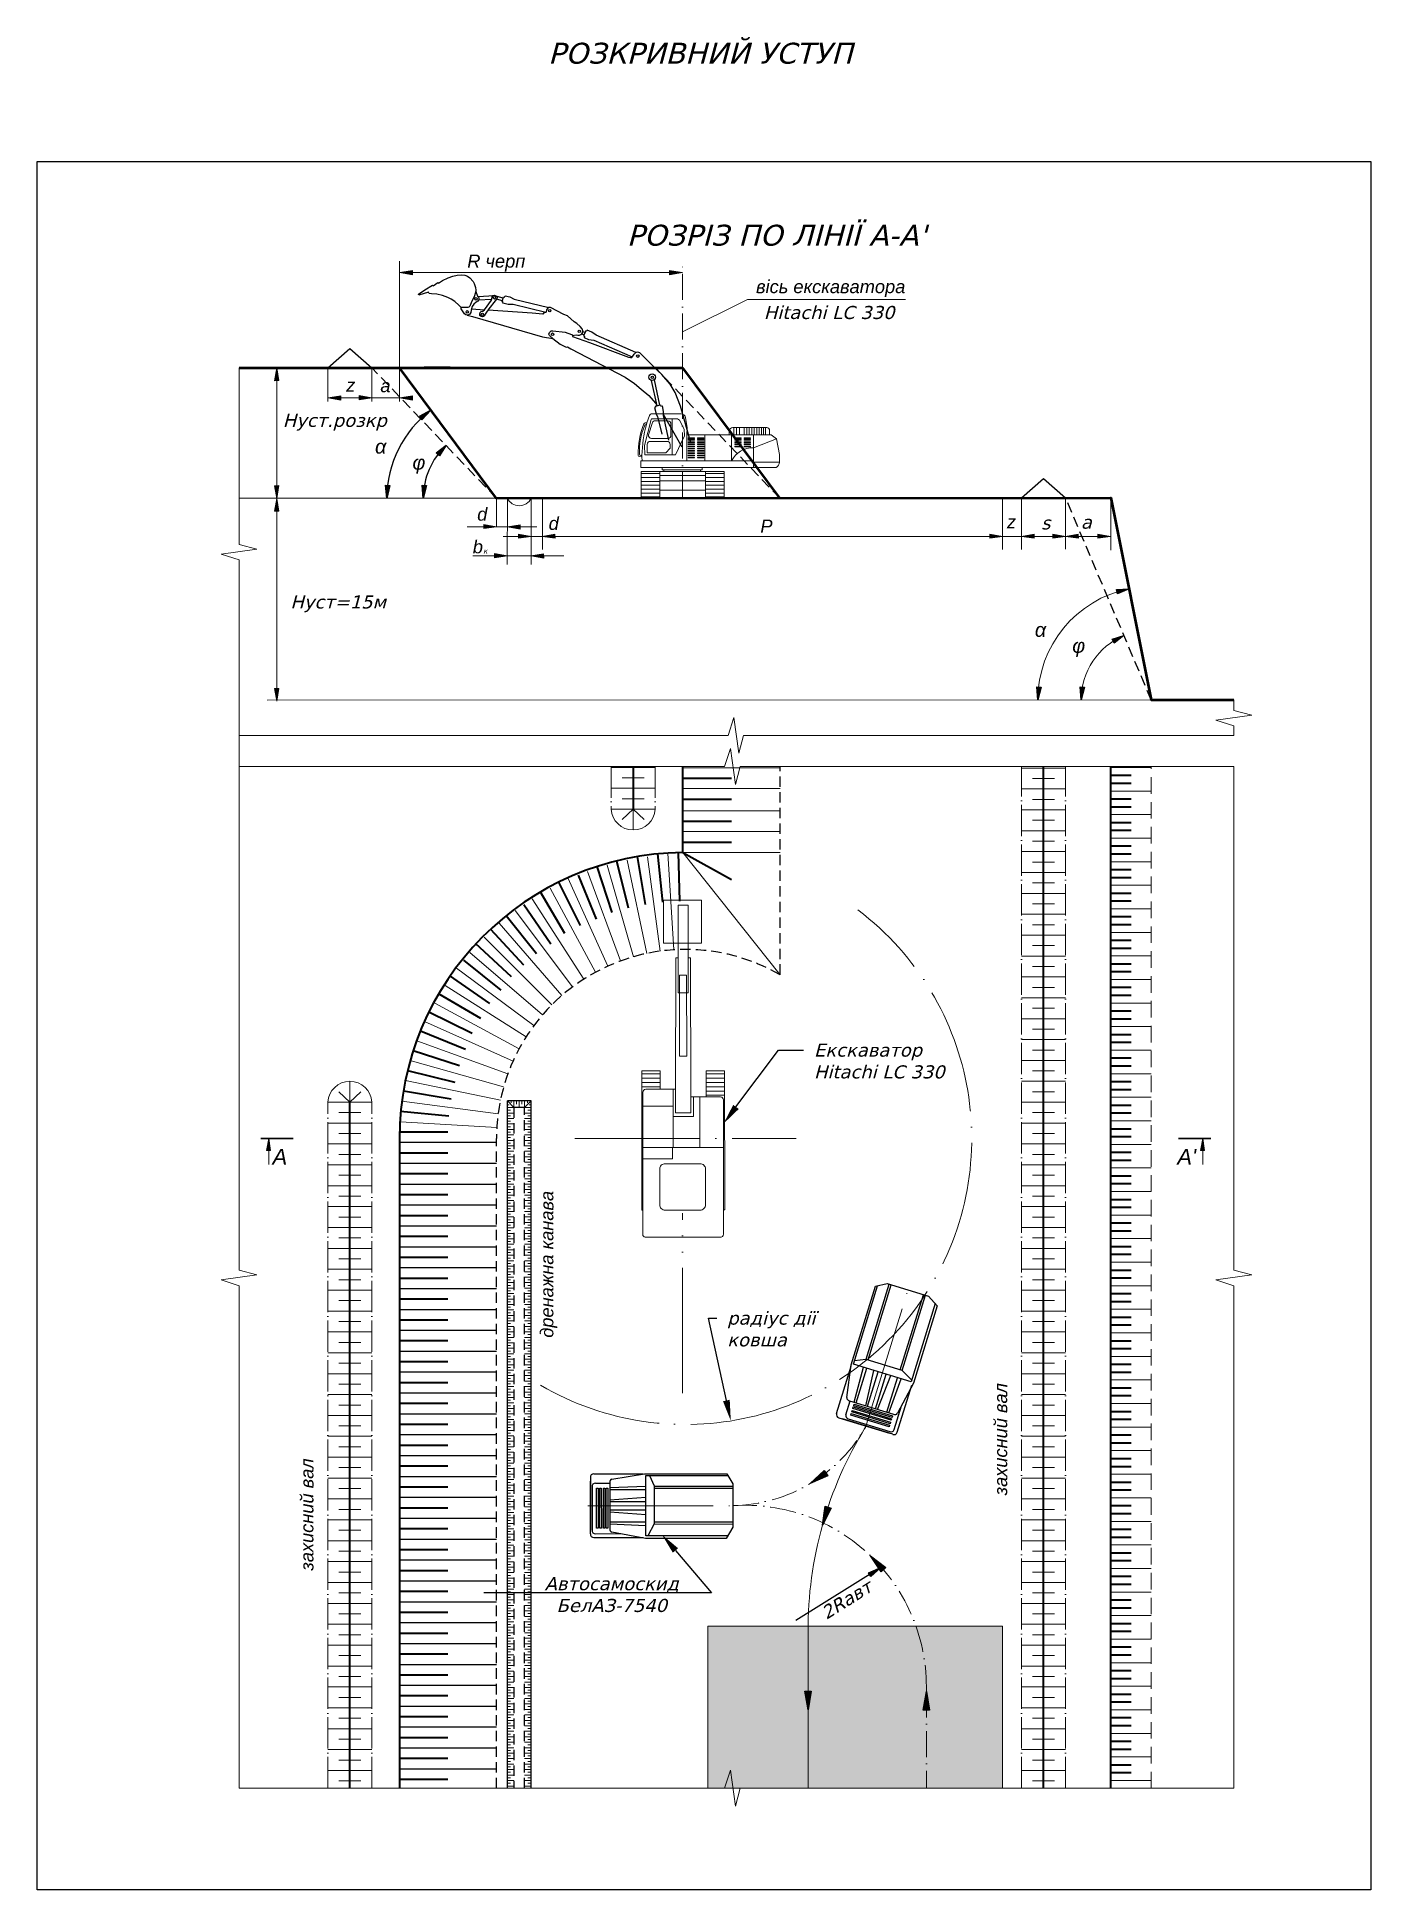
# Model space of a CAD drawing. Header units: millimetres. Extents: x -1138 to 1768, y 100 to 1081.
# Drawn here: x 39.9 to 295.3, y 427.8 to 782.7 of the extents above; entities that cross this region are included whole.
import ezdxf
from ezdxf import colors
from ezdxf.entities.mleader import LeaderData, LeaderLine
from ezdxf.math import Vec2, Vec3

# ---------------------------------------------------------------- set-up
doc = ezdxf.new("R2010")
doc.units = ezdxf.units.MM
for name, pattern in [('ACAD_ISO04W100', [30, 24, -3, 0, -3]), ('ACAD_ISO05W100', [33, 24, -3, 0, -3, 0, -3]), ('CENTER', [7.5, 5, -1.25, 0, -1.25]), ('HIDDEN2', [4.7625, 3.175, -1.5875]), ('JIS_02_2.0', [3, 2, -1])]:
    doc.linetypes.add(name, pattern=pattern)
for name, color, linetype in [('НАДЗЕМКА', 7, 'Continuous'), ('ТРАНСПОРТ', 7, 'Continuous'), ('Уступ', 7, 'Continuous')]:
    doc.layers.add(name, color=color, linetype=linetype)
doc.layers.add('По умолчанию', color=7, linetype='Continuous', lineweight=0)
doc.styles.add('Arial_204I', font='ariali.ttf')
doc.styles.add('стиль1', font='verdanai.ttf', dxfattribs={"height": 2.5})

msp = doc.modelspace()

# ---------------------------------------------------------------- texts
at = {"layer": 'НАДЗЕМКА', "color": 2, "insert": (179.069, 731.192), "char_height": 2.5, "attachment_point": 1, "style": 'стиль1'}
msp.add_mtext_dynamic_manual_height_columns('{\\C256;Hitachi LC 330}', width=26.04537, gutter_width=12.5, heights=[0], dxfattribs=at)
at = {"layer": 'По умолчанию', "color": 0, "linetype": 'Continuous', "lineweight": 15, "style": 'Arial_204I'}
for s, height, p in [('R черп', 2.5, (122.296, 738.535)), (' вісь екскаватора', 2.5, (176.616, 733.641)), ('z', 2.5, (99.108, 714.773)), ('a', 2.5, (105.653, 714.669)), ('d', 2.5, (124.193, 690.061)), ('d', 2.5, (137.878, 688.289)), (' P', 2.5, (177.448, 687.78)), (' z ', 2.5, (224.638, 688.575)), ('А', 3, (85.011, 566.725)), ("А'", 3, (258.261, 566.733))]:
    msp.add_text(s, height=height, dxfattribs=at).set_placement(p)
at = {"layer": 'По умолчанию', "linetype": 'Continuous', "lineweight": 15, "style": 'Arial_204I'}
msp.add_text('b', height=2.5, dxfattribs=at).set_placement((123.348, 683.807))
at = {"layer": 'По умолчанию', "color": 0, "linetype": 'Continuous', "lineweight": 15, "style": 'Arial_204I'}
for s, p in [('дренажна канава', (138.774, 533.552)), ('захисний вал', (225.67, 503.354)), ('захисний вал', (92.835, 488.935))]:
    msp.add_text(s, height=2.5, rotation=90, dxfattribs=at).set_placement(p)
at = {"layer": 'ТРАНСПОРТ', "char_height": 4, "attachment_point": 1, "style": 'стиль1'}
for s, width, insert in [('РОЗКРИВНИЙ УСТУП', 102.648, (137.756, 781.604)), ("РОЗРІЗ ПО ЛІНІЇ А-А'", 65.14754, (152.826, 746.743))]:
    msp.add_mtext_dynamic_manual_height_columns(s, width=width, gutter_width=12.5, heights=[7.444], dxfattribs=dict(at, insert=insert))
at = {"layer": 'ТРАНСПОРТ', "linetype": 'JIS_02_2.0', "char_height": 2.5, "attachment_point": 1, "style": 'Arial_204I'}
for s, insert in [('{\\H1.0833x;α}', (104.636, 705.61)), ('{\\H1.0833x;φ}', (111.793, 702.564)), ('{\\H1.0833x;α}', (230.977, 670.515)), ('{\\H1.0833x;φ}', (238.134, 667.469))]:
    msp.add_mtext_dynamic_manual_height_columns(s, width=2.78971, gutter_width=12.5, heights=[0], dxfattribs=dict(at, insert=insert))
at = {"layer": 'ТРАНСПОРТ', "lineweight": 20, "insert": (125.327, 684.768), "char_height": 1, "attachment_point": 1, "style": 'стиль1'}
msp.add_mtext_dynamic_manual_height_columns('к', width=2.29909, gutter_width=12.5, heights=[0], dxfattribs=at)
at = {"layer": 'Уступ', "char_height": 2.5, "attachment_point": 1, "style": 'стиль1'}
for s, insert in [('Hуст.розкр', (86.96, 710.531)), ('s', (232.166, 690.887)), ('а', (239.778, 691.027)), ('Hуст=15м', (88.417, 675.74))]:
    msp.add_mtext_dynamic_manual_height_columns(s, width=3.90378, gutter_width=12.5, heights=[0], dxfattribs=dict(at, insert=insert))
at = {"layer": 'Уступ', "insert": (189.72, 481.602), "char_height": 2.5, "attachment_point": 1, "rotation": 32.11039, "style": 'стиль1'}
msp.add_mtext('2Rавт', dxfattribs=at)

# ---------------------------------------------------------------- blocks, each defined once
blk = doc.blocks.new('A$C5AFF1462')
for points in [[(-50.33, 38.92), (-50.4, 39.09), (-49.19, 39.96), (-47.7, 40.82), (-47.61, 40.68), (-46.7, 41.37), (-46.57, 41.24), (-45.82, 41.73), (-44.74, 42.23), (-43.82, 42.55), (-42.97, 42.75), (-42.19, 42.79), (-41.52, 42.72), (-41.04, 42.55), (-40.54, 42.25), (-39.9, 41.53), (-39.71, 41.12), (-39.47, 40.41), (-39.4, 39.86), (-39.5, 39.43), (-39.77, 38.62), (-40.17, 37.75), (-40.57, 36.83), (-40.76, 36.63), (-40.92, 36.54), (-41.12, 36.53), (-41.42, 36.53), (-42.21, 36.54), (-42.67, 37.03), (-43.45, 37.7), (-44.15, 38.14), (-44.8, 38.47), (-45.8, 38.87), (-46.9, 39.14), (-47.89, 39.19), (-48.33, 39.23), (-48.51, 39.49), (-50.33, 38.92)], [(-39.45, 39.64), (-39.07, 38.71), (-38.95, 38.65), (-38.85, 38.38), (-38.87, 38.03), (-39.05, 37.78), (-39.36, 37.57), (-39.79, 37.2), (-40.14, 36.73), (-40.34, 36.06), (-40.38, 35.59), (-40.56, 35.28), (-40.81, 35.15), (-41.1, 35.11), (-41.32, 35.15), (-41.57, 35.33), (-41.84, 35.74), (-42.22, 36.27), (-42.21, 36.54)], [(-40.27, 36.29), (-37.79, 36.12)], [(-38.95, 38.65), (-36.95, 38.8), (-36.19, 38.85), (-36.36, 38.57), (-36.41, 38.22), (-36.41, 38.11), (-38.93, 37.94)], [(-36.19, 38.85), (-35.92, 38.93), (-35.7, 38.88), (-35.49, 38.74), (-35.36, 38.63), (-35.34, 38.42), (-35.38, 38.27), (-35.45, 38.12), (-35.73, 37.82), (-36.94, 36.3), (-37.5, 35.46), (-37.8, 34.95), (-37.93, 34.83), (-38.12, 34.79), (-38.4, 34.85), (-38.67, 35.05), (-38.67, 35.34), (-38.58, 35.6), (-38.37, 35.77), (-38.06, 35.88), (-37.79, 36.12), (-36.42, 37.99), (-36.41, 38.11)], [(-20.9, 31.21), (-20.19, 31.34), (-19.87, 31.23), (-19.56, 31.23), (-19.32, 31.37), (-19.15, 31.52), (-18.96, 31.86), (-18.93, 32.07), (-19.05, 32.48), (-19.45, 32.93), (-20.08, 33.5), (-20.56, 33.82), (-21.85, 34.94), (-22.6, 35.22), (-25.1, 36.54), (-25.42, 36.53), (-25.68, 36.37), (-25.86, 36.1), (-25.94, 35.74), (-26.02, 35.6), (-26.47, 35.5), (-26.56, 35.29), (-28.63, 35.48), (-37.07, 36.06)], [(-34.32, 37.85), (-35.45, 38.12)], [(-34.18, 38.36), (-35.36, 38.63)], [(-26.02, 35.6), (-32.3, 37.14), (-33.26, 37.14), (-34.22, 37.39), (-34.17, 37.6), (-34.38, 37.64), (-34.11, 38.61), (-33.9, 38.55), (-33.83, 38.8), (-32.91, 38.59), (-32.06, 38.13), (-25.42, 36.53)], [(-41.1, 35.11), (-40.03, 34.83), (-26.64, 30.91), (-24.7, 30.63), (-25.33, 31.2), (-25.41, 31.45), (-25.31, 31.79), (-24.97, 32.08), (-24.69, 32.09), (-22.32, 31.81), (-21.11, 31.39), (-20.92, 31.32), (-20.9, 31.21)], [(-18.93, 31.98), (-18.52, 31.8)], [(-24.7, 30.63), (-23.26, 29.54), (-22.15, 28.93), (-21.85, 28.99), (-21.2, 28.63), (-10.84, 23.18), (-9.02, 21.97), (-7.74, 20.94), (-6.3, 19.68), (-4.99, 18.24), (-4.86, 18.08), (-4.79, 17.72), (-5.04, 17.67), (-5, 17.45), (-5.21, 17.41), (-4.91, 16.21), (-4.61, 15.59), (-4.15, 13.63), (-3.83, 12.31)], [(-20.9, 31.21), (-20.88, 31.03), (-17.66, 29.85), (-10.2, 27.06), (-9.78, 26.99), (-9.56, 27), (-9.49, 27.06)], [(-19.13, 31.5), (-18.75, 31.33)], [(-5.82, 22.58), (-4.79, 17.72)], [(-5.27, 22.69), (-4.23, 17.84)], [(-4.79, 17.72), (-4.04, 17.88), (-3.99, 17.64), (-3.75, 17.69), (-3.54, 16.62), (-3.57, 16.12), (-3.58, 15.84), (-2.53, 11.12)], [(-3.57, 16.12), (0.03, 9.84)]]:
    blk.add_lwpolyline(points)
for centre, radius in [((-41.05, 35.72), 0.228), ((-39.38, 38.21), 0.237), ((-38.17, 35.26), 0.237), ((-35.87, 38.43), 0.254), ((-25.28, 35.94), 0.225), ((-19.62, 31.99), 0.231), ((-24.73, 31.44), 0.235), ((-8.41, 27.25), 0.249), ((-5.65, 23.19), 0.627), ((-5.62, 23.19), 0.243)]:
    blk.add_circle(centre, radius)
blk = doc.blocks.new('A$C3F031176')
for p, q in [((-27.28, 5.4), (-27.28, -4.71)), ((-27.28, -5.43), (-27.28, 4.68)), ((-26.96, 3.62), (-26.96, -4.69)), ((-26.66, 6.06), (-17.19, 6.06)), ((-26.34, 4.29), (-23.59, 4.29)), ((-23.59, 4.43), (-23.58, -4.41)), ((-23.59, 3.45), (-16.66, 3.73)), ((-23.17, 5.09), (-16.92, 6.11)), ((-16.92, 6.11), (-1.15, 6.11)), ((-16.66, -5.79), (-16.66, 5.78)), ((-16.66, 5.78), (-0.96, 5.78)), ((-15.95, 5.78), (-15.06, 3.77)), ((-15.06, 3.77), (-15.06, -3.46)), ((-15.06, 3.71), (0, 3.71)), ((-1.15, 6.11), (0, 4.16)), ((0, 4.16), (0, -4.16)), ((-23.59, 3.07), (-16.66, 3.07)), ((-23.58, 1.13), (-16.66, 1.65)), ((-23.58, 0.81), (-16.66, 0.81)), ((-15.06, 3.32), (0, 3.32)), ((-23.58, -0.82), (-16.66, -0.82)), ((-23.58, -1.19), (-16.66, -1.73)), ((-23.58, -3.09), (-16.66, -3.09)), ((-23.58, -3.46), (-16.66, -3.83)), ((-15.06, -3.46), (-16.28, -5.79)), ((-15.06, -3.12), (0, -3.12)), ((-15.06, -3.52), (0, -3.52)), ((-26.66, -6.1), (-17.19, -6.1)), ((-26.34, -5.37), (-21.56, -5.37)), ((-16.75, -6.27), (-23.17, -5.07)), ((-1.27, -6.27), (-16.75, -6.27)), ((-0.97, -5.79), (-16.66, -5.79)), ((0, -4.16), (-1.27, -6.27))]:
    blk.add_line(p, q)
at = {"linetype": 'ACAD_ISO04W100', "lineweight": 0}
blk.add_line((-27.77, -0.02), (0, -0.02), dxfattribs=at)
for points in [[(-26.12, 3.37), (-25.81, 3.37), (-25.81, -4.31), (-26.12, -4.31)], [(-25.51, 3.37), (-25.2, 3.37), (-25.2, -4.31), (-25.51, -4.31)], [(-24.8, 3.37), (-24.5, 3.37), (-24.5, -4.31), (-24.8, -4.31)], [(-24.26, 3.37), (-23.95, 3.37), (-23.95, -4.31), (-24.26, -4.31)]]:
    blk.add_lwpolyline(points, close=True)
for centre, radius, start, end in [((-26.71, 5.48), 0.583, 85.666, 188.0931), ((-26.38, 3.7), 0.583, 85.666, 188.0931), ((-22.96, 4.5), 0.63, 109.9652, 186.476), ((-26.71, -5.51), 0.583, 171.9069, 274.334), ((-26.36, -4.77), 0.604, 172.8512, 272.3738), ((-22.96, -4.48), 0.63, 173.524, 250.0348)]:
    blk.add_arc(centre, radius, start, end)

# ---------------------------------------------------------------- hatches: boundary and pattern name
at = {"layer": 'НАДЗЕМКА', "lineweight": 20}
h = msp.add_hatch(color=256, dxfattribs=at)
h.dxf.hatch_style = 1
h.paths.add_polyline_path([(95.587, 713.57), (98.095, 713.985), (98.095, 713.152)])
h = msp.add_hatch(color=256, dxfattribs=at)
h.dxf.hatch_style = 1
h.paths.add_polyline_path([(109.289, 713.57), (111.797, 713.985), (111.797, 713.152)])
at = {"layer": 'НАДЗЕМКА'}
h = msp.add_hatch(color=256, dxfattribs=at)
h.dxf.hatch_style = 1
h.paths.add_polyline_path([(113.1, 710.037), (113.605, 709.374), (115.341, 711.22)])
h = msp.add_hatch(color=256, dxfattribs=at)
h.dxf.hatch_style = 1
h.paths.add_polyline_path([(116.951, 702.503), (116.34, 703.07), (118.232, 704.542)])
h = msp.add_hatch(color=256, dxfattribs=at)
h.dxf.hatch_style = 1
h.paths.add_polyline_path([(106.863, 694.34), (106.609, 696.862), (107.441, 696.808)])
h = msp.add_hatch(color=256, dxfattribs=at)
h.dxf.hatch_style = 1
h.paths.add_polyline_path([(113.858, 694.34), (113.676, 696.868), (114.505, 696.791)])
h = msp.add_hatch(color=256, dxfattribs=at)
h.dxf.hatch_style = 1
h.paths.add_polyline_path([(246.788, 676.07), (246.606, 676.883), (248.999, 677.022)])
h = msp.add_hatch(color=256, dxfattribs=at)
h.dxf.hatch_style = 1
h.paths.add_polyline_path([(246.126, 666.594), (245.745, 667.335), (248.025, 668.075)])
h = msp.add_hatch(color=256, dxfattribs=at)
h.dxf.hatch_style = 1
h.paths.add_polyline_path([(231.537, 655.717), (231.354, 658.245), (232.184, 658.168)])
h = msp.add_hatch(color=256, dxfattribs=at)
h.dxf.hatch_style = 1
h.paths.add_polyline_path([(239.842, 655.717), (239.66, 658.245), (240.489, 658.168)])
at = {"layer": 'НАДЗЕМКА', "lineweight": 20}
h = msp.add_hatch(color=9, dxfattribs=at)
h.dxf.hatch_style = 1
h.paths.add_polyline_path([(168.372, 447.248), (168.372, 478.283), (224.795, 478.283), (224.795, 447.248)])
at = {"layer": 'По умолчанию', "lineweight": 0}
h = msp.add_hatch(color=0, dxfattribs=at)
h.paths.add_polyline_path([(85.847, 716.892), (86.22, 716.904), (85.849, 719.34)])
h.paths.add_polyline_path([(85.849, 719.34), (85.41, 716.879), (85.847, 716.892)])
h = msp.add_hatch(color=0, dxfattribs=at)
h.paths.add_polyline_path([(101.598, 713.571), (101.61, 713.198), (104.046, 713.568)])
h.paths.add_polyline_path([(104.046, 713.568), (101.585, 714.007), (101.598, 713.571)])
h = msp.add_hatch(color=0, dxfattribs=at)
h.paths.add_polyline_path([(85.778, 696.787), (85.405, 696.764), (85.849, 694.34)])
h.paths.add_polyline_path([(85.849, 694.34), (86.214, 696.814), (85.778, 696.787)])
h = msp.add_hatch(color=0, dxfattribs=at)
h.paths.add_polyline_path([(85.847, 691.891), (86.22, 691.902), (85.849, 694.338)])
h.paths.add_polyline_path([(85.849, 694.338), (85.41, 691.877), (85.847, 691.891)])
h = msp.add_hatch(color=0, dxfattribs=at)
h.paths.add_polyline_path([(125.459, 688.904), (125.47, 688.532), (127.907, 688.902)])
h.paths.add_polyline_path([(127.907, 688.902), (125.446, 689.341), (125.459, 688.904)])
h = msp.add_hatch(color=0, dxfattribs=at)
h.paths.add_polyline_path([(132.413, 688.901), (132.401, 689.274), (129.965, 688.902)])
h.paths.add_polyline_path([(129.965, 688.902), (132.426, 688.465), (132.413, 688.901)])
h = msp.add_hatch(color=0, dxfattribs=at)
h.paths.add_polyline_path([(132.084, 687.061), (132.096, 686.688), (134.532, 687.059)])
h.paths.add_polyline_path([(134.532, 687.059), (132.071, 687.498), (132.084, 687.061)])
h = msp.add_hatch(color=0, dxfattribs=at)
h.paths.add_polyline_path([(139.093, 687.131), (139.07, 687.503), (136.646, 687.059)])
h.paths.add_polyline_path([(136.646, 687.059), (139.119, 686.695), (139.093, 687.131)])
h = msp.add_hatch(color=0, dxfattribs=at)
h.paths.add_polyline_path([(222.347, 687.061), (222.359, 686.688), (224.795, 687.059)])
h.paths.add_polyline_path([(224.795, 687.059), (222.334, 687.498), (222.347, 687.061)])
h = msp.add_hatch(color=0, dxfattribs=at)
h.paths.add_polyline_path([(230.838, 687.131), (230.815, 687.503), (228.391, 687.059)])
h.paths.add_polyline_path([(228.391, 687.059), (230.865, 686.695), (230.838, 687.131)])
h = msp.add_hatch(color=0, dxfattribs=at)
h.paths.add_polyline_path([(234.402, 687.061), (234.413, 686.688), (236.85, 687.059)])
h.paths.add_polyline_path([(236.85, 687.059), (234.388, 687.498), (234.402, 687.061)])
h = msp.add_hatch(color=0, dxfattribs=at)
h.paths.add_polyline_path([(239.296, 687.131), (239.274, 687.503), (236.85, 687.059)])
h.paths.add_polyline_path([(236.85, 687.059), (239.323, 686.695), (239.296, 687.131)])
h = msp.add_hatch(color=0, dxfattribs=at)
h.paths.add_polyline_path([(243.015, 687.059), (243.026, 686.686), (245.463, 687.056)])
h.paths.add_polyline_path([(245.463, 687.056), (243.002, 687.495), (243.015, 687.059)])
h = msp.add_hatch(color=0, dxfattribs=at)
h.paths.add_polyline_path([(127.517, 683.332), (127.528, 682.959), (129.965, 683.33)])
h.paths.add_polyline_path([(129.965, 683.33), (127.504, 683.769), (127.517, 683.332)])
h = msp.add_hatch(color=0, dxfattribs=at)
h.paths.add_polyline_path([(136.923, 683.331), (136.912, 683.704), (134.475, 683.332)])
h.paths.add_polyline_path([(134.475, 683.332), (136.937, 682.894), (136.923, 683.331)])
h = msp.add_hatch(color=0, dxfattribs=at)
h.paths.add_polyline_path([(85.778, 657.905), (85.405, 657.883), (85.849, 655.458)])
h.paths.add_polyline_path([(85.849, 655.458), (86.214, 657.932), (85.778, 657.905)])
h = msp.add_hatch(color=0, dxfattribs=at)
h.paths.add_polyline_path([(84.282, 569.408), (84.636, 569.419), (84.284, 571.734)])
h.paths.add_polyline_path([(84.284, 571.734), (83.867, 569.396), (84.282, 569.408)])
h = msp.add_hatch(color=0, dxfattribs=at)
h.paths.add_polyline_path([(263.122, 569.408), (263.477, 569.419), (263.125, 571.734)])
h.paths.add_polyline_path([(263.125, 571.734), (262.708, 569.396), (263.122, 569.408)])
at = {"layer": 'ТРАНСПОРТ', "lineweight": 20}
h = msp.add_hatch(color=256, dxfattribs=at)
h.dxf.hatch_style = 1
h.paths.add_polyline_path([(111.797, 737.162), (111.797, 737.995), (109.289, 737.578)])
h = msp.add_hatch(color=256, dxfattribs=at)
h.dxf.hatch_style = 1
h.paths.add_polyline_path([(161.023, 737.162), (161.023, 737.995), (163.515, 737.58)])
at = {"layer": 'Уступ'}
h = msp.add_hatch(color=256, dxfattribs=at)
h.dxf.hatch_style = 1
h.paths.add_polyline_path([(190.981, 507.616), (187.976, 505.634), (190.651, 508.117)])
h.paths.add_polyline_path([(191.312, 507.115), (187.976, 505.634), (190.981, 507.616)])
h = msp.add_hatch(color=256, dxfattribs=at)
h.dxf.hatch_style = 1
h.paths.add_polyline_path([(191.395, 501.081), (190.298, 497.653), (190.823, 501.264)])
h.paths.add_polyline_path([(191.966, 500.899), (190.298, 497.653), (191.395, 501.081)])
h = msp.add_hatch(color=256, dxfattribs=at)
h.dxf.hatch_style = 1
h.paths.add_polyline_path([(201.972, 489.145), (199.513, 491.774), (202.41, 489.555)])
h.paths.add_polyline_path([(201.533, 488.735), (199.513, 491.774), (201.972, 489.145)])
h = msp.add_hatch(color=256, dxfattribs=at)
h.dxf.hatch_style = 1
h.paths.add_polyline_path([(199.346, 488.192), (199.566, 487.838), (201.468, 489.514)])
h.paths.add_polyline_path([(199.126, 488.546), (199.346, 488.192), (201.468, 489.514)])
h = msp.add_hatch(color=256, dxfattribs=at)
h.dxf.hatch_style = 1
h.paths.add_polyline_path([(187.538, 465.862), (187.544, 462.262), (186.938, 465.861)])
h.paths.add_polyline_path([(188.138, 465.863), (187.544, 462.262), (187.538, 465.862)])
h = msp.add_hatch(color=256, dxfattribs=at)
h.dxf.hatch_style = 1
h.paths.add_polyline_path([(210.185, 462.215), (210.191, 465.815), (210.785, 462.214)])
h.paths.add_polyline_path([(209.585, 462.215), (210.191, 465.815), (210.185, 462.215)])

# ---------------------------------------------------------------- linework, layer by layer
for p, q in [((85.961, 719.395), (85.856, 719.395)), ((90.901, 719.395), (91.006, 719.395)), ((92.517, 719.395), (92.413, 719.395)), ((92.913, 719.378), (93.018, 719.378)), ((94.53, 719.378), (94.425, 719.378))]:
    msp.add_line(p, q)
at = {"color": 6}
msp.add_lwpolyline([(39.92, 758.875), (295.317, 758.875), (295.317, 427.781), (39.92, 427.781)], close=True, dxfattribs=at)
msp.add_lwpolyline([(165.118, 704.948), (163.145, 711.998), (162.098, 714.589), (161.115, 716.205), (159.516, 718.072), (158.772, 718.776), (155.313, 722.214), (154.939, 722.342), (154.726, 722.291), (154.593, 722.281), (146.96, 725.565), (146.141, 726.153), (145.269, 726.565), (145.176, 726.367), (145.002, 726.449), (144.541, 725.474), (144.749, 725.375), (144.651, 725.167), (145.487, 724.772), (146.528, 724.612), (153.886, 721.454), (154.006, 721.562), (154.234, 721.924), (154.426, 722.139), (154.593, 722.281)])
at = {"color": 1, "lineweight": 20}
msp.add_lwpolyline([(78.584, 642.979), (78.584, 648.943)], dxfattribs=at)
at = {"lineweight": 20}
for points in [[(163.554, 642.737), (182.174, 642.737)], [(163.554, 638.737), (182.174, 638.737)], [(163.554, 634.494), (182.174, 634.494)], [(163.554, 630.494), (182.174, 630.494)], [(152.907, 625.035), (156.652, 607.16)], [(156.79, 625.699), (159.233, 607.604)], [(160.71, 626.394), (161.851, 607.861)], [(163.554, 626.494), (182.174, 603.08)], [(163.554, 626.494), (182.174, 626.494)], [(141.543, 621.651), (149.184, 604.724)], [(145.332, 622.875), (151.62, 605.719)], [(149.081, 624.092), (154.11, 606.531)], [(134.74, 617.649), (144.588, 602.236)], [(138.143, 619.646), (146.846, 603.566)], [(131.488, 615.411), (142.431, 600.745)], [(128.405, 612.943), (140.386, 599.101)], [(122.809, 607.366), (136.679, 595.389)], [(125.507, 610.256), (138.466, 597.313)], [(119.978, 604.544), (135.036, 593.34)], [(118.068, 601.032), (133.545, 591.176)], [(116.052, 597.62), (132.214, 588.908)], [(114.1, 594.143), (131.048, 586.543)], [(112.604, 590.452), (130.059, 584.104)], [(111.379, 586.66), (129.25, 581.598)], [(110.444, 582.844), (128.632, 579.076)], [(109.777, 578.901), (128.191, 576.47)], [(109.495, 574.922), (127.941, 573.844)]]:
    msp.add_lwpolyline(points, dxfattribs=at)
at = {"lineweight": 40}
for points in [[(163.554, 640.737), (172.864, 640.737)], [(163.554, 636.737), (172.864, 636.737)], [(163.554, 632.494), (172.864, 632.494)], [(163.554, 628.494), (172.864, 628.494)], [(150.894, 624.889), (153.129, 615.877)], [(154.809, 625.709), (156.38, 616.558)], [(158.735, 626.237), (159.641, 616.997)], [(162.689, 626.479), (162.924, 617.199)], [(163.554, 626.494), (172.864, 621.31)], [(143.493, 622.166), (146.945, 613.706)], [(147.12, 623.809), (149.994, 614.98)], [(136.162, 619.123), (140.933, 611.022)], [(139.782, 620.818), (143.901, 612.496)], [(129.744, 614.406), (135.565, 607.171)], [(133.094, 616.56), (138.295, 609.035)], [(126.744, 611.808), (133.073, 605.013)], [(123.795, 609.149), (130.675, 602.758)], [(121.539, 605.848), (128.689, 600.114)], [(118.82, 602.919), (126.545, 597.595)], [(116.835, 599.447), (124.845, 594.748)], [(114.8, 596.026), (123.205, 591.883)], [(113.318, 592.311), (121.925, 588.822)], [(111.957, 588.567), (120.794, 585.713)], [(110.854, 584.741), (119.884, 582.534)], [(110.088, 580.879), (119.238, 579.329)], [(109.476, 576.927), (118.759, 576.044)]]:
    msp.add_lwpolyline(points, dxfattribs=at)
at = {"lineweight": 20}
msp.add_lwpolyline([(198.573, 516.476, 0.140862), (187.544, 477.275), (187.544, 447.248)], format="xyb", dxfattribs=at)
at = {"layer": 'НАДЗЕМКА', "lineweight": 20}
for points in [[(111.797, 737.162), (111.797, 737.995), (109.289, 737.578)], [(161.023, 737.162), (161.023, 737.995), (163.515, 737.58)], [(95.587, 713.57), (98.095, 713.985), (98.095, 713.152)], [(109.289, 713.57), (111.797, 713.985), (111.797, 713.152)], [(168.372, 447.248), (168.372, 478.283), (224.795, 478.283), (224.795, 447.248)]]:
    msp.add_lwpolyline(points, close=True, dxfattribs=at)
msp.add_lwpolyline([(109.297, 737.58), (163.515, 737.58)], dxfattribs=at)
at = {"layer": 'НАДЗЕМКА'}
for points in [[(113.1, 710.037), (113.605, 709.374), (115.341, 711.22)], [(116.951, 702.503), (116.34, 703.07), (118.232, 704.542)], [(106.863, 694.34), (106.609, 696.862), (107.441, 696.808)], [(113.858, 694.34), (113.676, 696.868), (114.505, 696.791), (113.858, 694.34)], [(246.788, 676.07), (246.606, 676.883), (248.999, 677.022)], [(246.126, 666.594), (245.745, 667.335), (248.025, 668.075)], [(231.537, 655.717), (231.354, 658.245), (232.184, 658.168), (231.537, 655.717)], [(239.842, 655.717), (239.66, 658.245), (240.489, 658.168), (239.842, 655.717)]]:
    msp.add_lwpolyline(points, close=True, dxfattribs=at)
at = {"layer": 'НАДЗЕМКА', "linetype": 'JIS_02_2.0'}
msp.add_lwpolyline([(127.907, 447.248), (127.88, 571.734, -0.5773503), (182.174, 603.08), (182.174, 642.979)], format="xyb", dxfattribs=at)
at = {"layer": 'НАДЗЕМКА', "lineweight": 40}
for points in [[(163.554, 626.494), (163.554, 642.979)], [(118.597, 572.931), (109.288, 572.931)], [(118.579, 568.931), (109.269, 568.931)], [(118.597, 564.931), (109.288, 564.931)], [(118.597, 560.931), (109.288, 560.931)], [(118.579, 556.931), (109.269, 556.931)], [(118.597, 552.931), (109.288, 552.931)], [(118.597, 548.931), (109.288, 548.931)], [(118.597, 544.931), (109.288, 544.931)], [(118.597, 540.931), (109.288, 540.931)], [(118.597, 536.931), (109.288, 536.931)], [(118.597, 532.931), (109.288, 532.931)], [(118.597, 528.931), (109.288, 528.931)], [(118.597, 524.931), (109.288, 524.931)], [(118.597, 520.931), (109.288, 520.931)], [(118.597, 516.931), (109.288, 516.931)], [(118.597, 512.931), (109.288, 512.931)], [(118.597, 508.931), (109.288, 508.931)], [(118.597, 504.931), (109.288, 504.931)], [(118.597, 500.931), (109.288, 500.931)], [(118.597, 496.931), (109.288, 496.931)], [(118.597, 492.931), (109.288, 492.931)], [(118.597, 488.931), (109.288, 488.931)], [(118.597, 484.931), (109.288, 484.931)], [(118.597, 480.931), (109.288, 480.931)], [(118.597, 476.931), (109.288, 476.931)], [(118.597, 472.931), (109.288, 472.931)], [(118.597, 468.931), (109.288, 468.931)], [(118.597, 464.931), (109.288, 464.931)], [(118.597, 460.931), (109.288, 460.931)], [(118.597, 456.931), (109.288, 456.931)], [(118.597, 452.931), (109.288, 452.931)], [(118.597, 448.931), (109.288, 448.931)]]:
    msp.add_lwpolyline(points, dxfattribs=at)
msp.add_lwpolyline([(163.554, 626.494, 0.4115034), (109.307, 571.734), (109.307, 447.248)], format="xyb", dxfattribs=at)
at = {"layer": 'НАДЗЕМКА'}
for points in [[(129.965, 447.248), (129.965, 578.931)], [(134.527, 447.248), (134.527, 578.931), (129.965, 578.931)], [(127.888, 570.931), (109.269, 570.931)], [(127.907, 566.931), (109.288, 566.931)], [(127.907, 562.931), (109.288, 562.931)], [(127.888, 558.931), (109.269, 558.931)], [(127.907, 554.931), (109.288, 554.931)], [(127.907, 550.931), (109.288, 550.931)], [(127.907, 546.931), (109.288, 546.931)], [(127.907, 542.931), (109.288, 542.931)], [(127.907, 538.931), (109.288, 538.931)], [(127.907, 534.931), (109.288, 534.931)], [(127.907, 530.931), (109.288, 530.931)], [(127.907, 526.931), (109.288, 526.931)], [(127.907, 522.931), (109.288, 522.931)], [(127.907, 518.931), (109.288, 518.931)], [(127.907, 514.931), (109.288, 514.931)], [(127.907, 510.931), (109.288, 510.931)], [(127.907, 506.931), (109.288, 506.931)], [(127.907, 502.931), (109.288, 502.931)], [(127.907, 498.931), (109.288, 498.931)], [(127.907, 494.931), (109.288, 494.931)], [(127.907, 490.931), (109.288, 490.931)], [(127.907, 486.931), (109.288, 486.931)], [(127.907, 482.931), (109.288, 482.931)], [(127.907, 478.931), (109.288, 478.931)], [(127.907, 474.931), (109.288, 474.931)], [(127.907, 470.931), (109.288, 470.931)], [(127.907, 466.931), (109.288, 466.931)], [(127.907, 462.931), (109.288, 462.931)], [(127.907, 458.931), (109.288, 458.931)], [(127.907, 454.931), (109.288, 454.931)], [(127.907, 450.931), (109.288, 450.931)]]:
    msp.add_lwpolyline(points, dxfattribs=at)
at = {"layer": 'НАДЗЕМКА', "linetype": 'JIS_02_2.0'}
msp.add_lwpolyline([(133.275, 447.248), (133.275, 577.649), (131.217, 577.649), (131.217, 447.248)], dxfattribs=at)
at = {"layer": 'НАДЗЕМКА'}
for centre, radius, start, end in [((127.907, 694.34), 21.044, 126.66381, 180), ((127.98, 694.325), 14.121, 133.65407, 179.93784)]:
    msp.add_arc(centre, radius, start, end, dxfattribs=at)
at = {"layer": 'По умолчанию', "color": 0, "linetype": 'Continuous', "lineweight": 15}
msp.add_lwpolyline([(206.199, 732.427), (175.975, 732.427), (163.515, 726.265)], dxfattribs=at)
at = {"layer": 'По умолчанию', "linetype": 'Continuous', "lineweight": 15}
for points in [[(78.584, 719.34), (78.584, 719.34), (78.584, 685.513), (82.03, 684.614), (75.138, 683.669), (78.584, 682.549), (78.584, 648.943), (172.242, 648.943), (173.361, 652.389), (174.307, 645.497), (175.206, 648.943), (269.084, 648.943), (269.084, 648.943), (269.084, 650.738), (265.638, 651.857), (272.53, 652.803), (269.084, 653.702), (269.084, 655.717), (269.084, 655.717)], [(95.587, 712.876), (95.587, 712.876), (95.587, 719.344)], [(104.046, 712.872), (104.046, 712.872), (104.046, 719.34)], [(109.297, 712.872), (109.297, 712.872), (109.297, 719.34)], [(97.973, 713.568), (109.297, 713.568)], [(127.907, 694.34), (127.907, 688.894)], [(129.965, 694.34), (129.947, 681.694)], [(134.532, 694.367), (134.532, 681.694)], [(136.678, 694.34), (136.678, 684.514)], [(224.795, 694.34), (224.795, 684.514)], [(224.795, 694.34), (224.795, 684.514)], [(228.391, 694.34), (228.391, 684.514)], [(236.85, 694.428), (236.85, 684.603)], [(245.505, 694.264), (245.505, 684.438)]]:
    msp.add_lwpolyline(points, dxfattribs=at)
at = {"layer": 'По умолчанию', "linetype": 'Continuous', "lineweight": 50}
for points in [[(78.584, 719.34), (163.564, 719.34)], [(127.907, 694.34), (109.297, 719.34)], [(119.046, 719.34), (114.046, 719.34)], [(182.174, 694.34), (163.564, 719.34)], [(127.885, 694.363), (245.512, 694.434), (245.512, 694.434), (253.265, 655.717), (269.084, 655.717)]]:
    msp.add_lwpolyline(points, dxfattribs=at)
at = {"layer": 'По умолчанию', "color": 0, "lineweight": 0}
for points in [[(85.849, 719.34), (85.41, 716.879), (86.22, 716.904)], [(104.046, 713.568), (101.585, 714.007), (101.61, 713.198)], [(85.849, 694.34), (86.214, 696.814), (85.405, 696.764)], [(85.849, 694.338), (85.41, 691.877), (86.22, 691.902)], [(127.907, 688.902), (125.446, 689.341), (125.47, 688.532)], [(129.965, 688.902), (132.426, 688.465), (132.401, 689.274)], [(134.532, 687.059), (132.071, 687.498), (132.096, 686.688)], [(136.646, 687.059), (139.119, 686.695), (139.07, 687.503)], [(224.795, 687.059), (222.334, 687.498), (222.359, 686.688)], [(228.391, 687.059), (230.865, 686.695), (230.815, 687.503)], [(236.85, 687.059), (234.388, 687.498), (234.413, 686.688)], [(236.85, 687.059), (239.323, 686.695), (239.274, 687.503)], [(245.463, 687.056), (243.002, 687.495), (243.026, 686.686)], [(129.965, 683.33), (127.504, 683.769), (127.528, 682.959)], [(134.475, 683.332), (136.937, 682.894), (136.912, 683.704)], [(85.849, 655.458), (86.214, 657.932), (85.405, 657.883)], [(84.284, 571.734), (83.867, 569.396), (84.636, 569.419)], [(263.125, 571.734), (262.708, 569.396), (263.477, 569.419)]]:
    msp.add_lwpolyline(points, close=True, dxfattribs=at)
at = {"layer": 'По умолчанию', "color": 0, "lineweight": 20}
for points in [[(85.849, 719.34), (85.849, 694.34)], [(85.849, 694.338), (85.849, 655.458)]]:
    msp.add_lwpolyline(points, dxfattribs=at)
at = {"layer": 'По умолчанию', "linetype": 'JIS_02_2.0', "lineweight": 15}
for points in [[(147.286, 694.34), (127.907, 694.34), (104.046, 719.34)], [(182.174, 694.34), (158.313, 719.34)]]:
    msp.add_lwpolyline(points, dxfattribs=at)
at = {"layer": 'По умолчанию', "color": 0, "lineweight": 15}
msp.add_lwpolyline([(224.795, 687.059), (129.181, 687.054)], dxfattribs=at)
at = {"layer": 'По умолчанию', "linetype": 'Continuous', "lineweight": 15}
msp.add_lwpolyline([(78.584, 447.248), (78.584, 534.561), (78.584, 543.521), (75.138, 544.641), (82.03, 545.586), (78.584, 546.485), (78.584, 642.979), (78.584, 642.979), (162.6, 642.979), (171.56, 642.979), (172.68, 646.425), (173.625, 639.533), (174.524, 642.979), (269.084, 642.979), (269.084, 642.979), (269.084, 642.979), (269.084, 546.485), (272.53, 545.586), (265.638, 544.641), (269.084, 543.521), (269.084, 534.561), (269.084, 447.248), (269.084, 447.248), (174.524, 447.248), (173.625, 443.802), (172.68, 450.694), (171.56, 447.248)], close=True, dxfattribs=at)
at = {"layer": 'По умолчанию', "color": 0, "linetype": 'Continuous', "lineweight": 30}
for points in [[(82.739, 571.734), (88.933, 571.734)], [(258.476, 571.734), (264.67, 571.734)]]:
    msp.add_lwpolyline(points, dxfattribs=at)
at = {"layer": 'По умолчанию', "color": 0, "linetype": 'Continuous', "lineweight": 20}
for points in [[(84.284, 571.734), (84.284, 566.722)], [(263.125, 571.734), (263.125, 566.722)]]:
    msp.add_lwpolyline(points, dxfattribs=at)
at = {"layer": 'ТРАНСПОРТ', "lineweight": 20}
for points in [[(109.297, 719.34), (109.297, 739.793)], [(161.524, 709.573), (161.524, 702.692)], [(167.791, 701.496), (167.791, 706.482)], [(172.914, 701.496), (172.914, 706.482)], [(173.346, 706.482), (173.345, 707.894)], [(173.869, 706.482), (173.869, 707.894)], [(174.393, 706.482), (174.392, 707.894)], [(175.308, 706.482), (175.308, 707.894)], [(175.809, 706.478), (175.809, 707.89)], [(176.287, 706.482), (176.287, 707.894)], [(176.787, 706.482), (176.787, 707.894)], [(177.089, 701.495), (177.089, 706.483)], [(177.243, 706.482), (177.242, 707.894)], [(177.717, 706.482), (177.716, 707.894)], [(178.158, 706.482), (178.157, 707.894)], [(178.624, 706.482), (178.624, 707.894)], [(179.027, 706.482), (179.027, 707.894)], [(179.413, 706.482), (179.413, 707.894)], [(182.077, 701.272), (182.077, 702.721), (181.489, 705.748)], [(149.835, 642.812), (158.294, 642.812)], [(236.85, 642.669), (228.391, 642.669)], [(151.95, 640.812), (156.179, 640.812)], [(234.735, 640.669), (230.506, 640.669)], [(149.835, 638.812), (158.294, 638.812)], [(151.95, 636.812), (156.179, 636.812)], [(236.85, 638.669), (228.391, 638.669)], [(234.735, 636.669), (230.506, 636.669)], [(149.835, 634.812), (158.294, 634.812)], [(151.95, 632.812), (154.065, 634.812), (156.179, 632.812)], [(154.065, 634.812), (154.065, 630.812)], [(236.85, 634.669), (228.391, 634.669)], [(234.735, 632.669), (230.506, 632.669)], [(236.85, 630.669), (228.391, 630.669)], [(234.735, 628.669), (230.506, 628.669)], [(236.85, 626.669), (228.391, 626.669)], [(234.735, 624.669), (230.506, 624.669)], [(236.85, 622.669), (228.391, 622.669)], [(236.85, 618.669), (228.391, 618.669)], [(234.735, 620.669), (230.506, 620.669)], [(236.85, 614.669), (228.391, 614.669)], [(234.735, 616.669), (230.506, 616.669)], [(236.85, 610.669), (228.391, 610.669)], [(234.735, 612.669), (230.506, 612.669)], [(234.735, 608.669), (230.506, 608.669)], [(162.186, 579.681), (162.229, 606.303), (162.638, 606.303)], [(165.077, 579.681), (165.034, 606.303), (164.625, 606.303)], [(236.85, 606.669), (228.391, 606.669)], [(234.735, 604.669), (230.506, 604.669)], [(236.85, 602.669), (228.391, 602.669)], [(234.735, 600.669), (230.506, 600.669)], [(236.85, 598.669), (228.391, 598.669)], [(234.735, 596.669), (230.506, 596.669)], [(236.85, 594.669), (228.391, 594.669)], [(236.85, 590.669), (228.391, 590.669)], [(234.735, 592.669), (230.506, 592.669)], [(236.85, 586.669), (228.391, 586.669)], [(234.735, 588.669), (230.506, 588.669)], [(99.817, 578.669), (99.817, 582.669)], [(155.905, 558.005), (155.691, 557.994), (155.691, 584.665), (159.249, 584.665), (159.249, 581.166), (162.185, 581.166), (162.185, 576.632), (165.077, 576.636), (165.077, 579.681), (168.005, 579.687), (168.005, 584.671), (171.563, 584.682), (171.576, 558.024), (171.361, 558.024)], [(155.691, 584.091), (159.249, 584.091)], [(155.691, 583.265), (159.249, 583.276)], [(155.691, 582.439), (159.25, 582.441)], [(168.005, 584.108), (171.563, 584.108)], [(168.005, 583.282), (171.563, 583.292)], [(168.005, 582.456), (171.564, 582.457)], [(236.85, 582.669), (228.391, 582.669)], [(234.735, 584.669), (230.506, 584.669)], [(104.046, 578.669), (95.588, 578.669)], [(101.931, 580.669), (99.817, 578.669), (97.702, 580.669)], [(131.217, 577.649), (129.965, 578.931)], [(130.693, 578.931), (130.693, 578.558)], [(131.217, 577.649), (131.217, 578.931)], [(131.736, 578.29), (131.741, 578.931)], [(132.246, 577.649), (132.241, 578.931)], [(132.761, 578.29), (132.761, 578.931)], [(133.275, 577.649), (134.532, 578.936)], [(133.275, 577.649), (133.275, 578.931)], [(133.799, 578.931), (133.799, 578.558)], [(155.691, 581.613), (159.251, 581.613)], [(161.728, 581.165), (161.741, 569.976)], [(165.639, 579.681), (165.639, 575.903), (161.734, 575.903)], [(166.85, 569.982), (166.831, 579.684)], [(168.005, 581.63), (171.564, 581.63)], [(168.005, 580.804), (171.565, 580.805)], [(168.005, 580.024), (171.565, 580.025)], [(236.85, 578.669), (228.391, 578.669)], [(234.735, 580.669), (230.506, 580.669)], [(101.931, 576.669), (97.702, 576.669)], [(129.965, 578.185), (130.329, 578.185)], [(131.217, 577.649), (129.965, 577.649)], [(129.965, 577.125), (130.591, 577.125)], [(129.965, 576.601), (131.217, 576.601)], [(129.965, 576.077), (130.591, 576.077)], [(129.965, 575.553), (131.217, 575.553)], [(129.965, 575.029), (130.591, 575.029)], [(133.275, 577.649), (134.527, 577.649)], [(134.527, 576.601), (133.275, 576.601)], [(134.527, 575.553), (133.275, 575.553)], [(134.527, 577.125), (133.901, 577.125)], [(134.527, 576.077), (133.901, 576.077)], [(134.527, 575.029), (133.901, 575.029)], [(134.527, 578.173), (134.527, 578.173), (134.157, 578.173)], [(161.703, 577.907), (155.906, 577.901)], [(234.735, 576.669), (230.506, 576.669)], [(104.046, 574.669), (95.588, 574.669)], [(101.931, 572.669), (97.702, 572.669)], [(129.965, 574.505), (131.217, 574.505)], [(129.965, 573.981), (130.591, 573.981)], [(129.965, 573.457), (131.217, 573.457)], [(129.965, 572.933), (130.591, 572.933)], [(129.965, 572.409), (131.217, 572.409)], [(129.965, 571.885), (130.591, 571.885)], [(134.527, 574.505), (133.275, 574.505)], [(134.527, 573.457), (133.275, 573.457)], [(134.527, 572.409), (133.275, 572.409)], [(134.527, 573.981), (133.901, 573.981)], [(134.527, 572.933), (133.901, 572.933)], [(134.527, 571.885), (133.901, 571.885)], [(236.85, 574.669), (228.391, 574.669)], [(234.735, 572.669), (230.506, 572.669)], [(104.046, 570.669), (95.588, 570.669)], [(101.931, 568.669), (97.702, 568.669)], [(129.965, 571.361), (131.217, 571.361)], [(129.965, 570.837), (130.591, 570.837)], [(129.965, 570.313), (131.217, 570.313)], [(129.965, 569.789), (130.591, 569.789)], [(129.965, 569.265), (131.217, 569.265)], [(129.965, 568.74), (130.591, 568.74)], [(129.965, 568.216), (131.217, 568.216)], [(134.527, 571.361), (133.275, 571.361)], [(134.527, 570.313), (133.275, 570.313)], [(134.527, 569.265), (133.275, 569.265)], [(134.527, 568.216), (133.275, 568.216)], [(134.527, 570.837), (133.901, 570.837)], [(134.527, 569.789), (133.901, 569.789)], [(134.527, 568.74), (133.901, 568.74)], [(236.85, 570.669), (228.391, 570.669)], [(234.735, 568.669), (230.506, 568.669)], [(104.046, 566.669), (95.588, 566.669)], [(101.931, 564.669), (97.702, 564.669)], [(129.965, 567.692), (130.591, 567.692)], [(129.965, 567.168), (131.217, 567.168)], [(129.965, 566.644), (130.591, 566.644)], [(129.965, 566.12), (131.217, 566.12)], [(129.965, 565.596), (130.591, 565.596)], [(129.965, 565.072), (131.217, 565.072)], [(129.965, 564.548), (130.591, 564.548)], [(134.527, 567.168), (133.275, 567.168)], [(134.527, 566.12), (133.275, 566.12)], [(134.527, 565.072), (133.275, 565.072)], [(134.527, 567.692), (133.901, 567.692)], [(134.527, 566.644), (133.901, 566.644)], [(134.527, 565.596), (133.901, 565.596)], [(134.527, 564.548), (133.901, 564.548)], [(236.85, 566.669), (228.391, 566.669)], [(234.735, 564.669), (230.506, 564.669)], [(104.046, 562.669), (95.588, 562.669)], [(129.965, 564.024), (131.217, 564.024)], [(129.965, 563.5), (130.591, 563.5)], [(129.965, 562.976), (131.217, 562.976)], [(129.965, 562.452), (130.591, 562.452)], [(129.965, 561.928), (131.217, 561.928)], [(129.965, 561.404), (130.591, 561.404)], [(129.965, 560.88), (131.217, 560.88)], [(134.527, 564.024), (133.275, 564.024)], [(134.527, 562.976), (133.275, 562.976)], [(134.527, 561.928), (133.275, 561.928)], [(134.527, 560.88), (133.275, 560.88)], [(134.527, 563.5), (133.901, 563.5)], [(134.527, 562.452), (133.901, 562.452)], [(134.527, 561.404), (133.901, 561.404)], [(236.85, 562.669), (228.391, 562.669)], [(104.046, 558.669), (95.588, 558.669)], [(101.931, 560.669), (97.702, 560.669)], [(129.965, 560.356), (130.591, 560.356)], [(129.965, 559.832), (131.217, 559.832)], [(129.965, 559.308), (130.591, 559.308)], [(129.965, 558.784), (131.217, 558.784)], [(129.965, 558.26), (130.591, 558.26)], [(129.965, 557.736), (131.217, 557.736)], [(134.527, 559.832), (133.275, 559.832)], [(134.527, 558.784), (133.275, 558.784)], [(134.527, 557.736), (133.275, 557.736)], [(134.527, 560.356), (133.901, 560.356)], [(134.527, 559.308), (133.901, 559.308)], [(134.527, 558.26), (133.901, 558.26)], [(236.85, 558.669), (228.391, 558.669)], [(234.735, 560.669), (230.506, 560.669)], [(104.046, 554.669), (95.588, 554.669)], [(101.931, 556.669), (97.702, 556.669)], [(129.965, 557.212), (130.591, 557.212)], [(129.965, 556.688), (131.217, 556.688)], [(129.965, 556.164), (130.591, 556.164)], [(129.965, 555.64), (131.217, 555.64)], [(129.965, 555.116), (130.591, 555.116)], [(129.965, 554.592), (131.217, 554.592)], [(129.965, 554.068), (130.591, 554.068)], [(134.527, 556.688), (133.275, 556.688)], [(134.527, 555.64), (133.275, 555.64)], [(134.527, 554.592), (133.275, 554.592)], [(134.527, 557.212), (133.901, 557.212)], [(134.527, 556.164), (133.901, 556.164)], [(134.527, 555.116), (133.901, 555.116)], [(134.527, 554.068), (133.901, 554.068)], [(236.85, 554.669), (228.391, 554.669)], [(234.735, 556.669), (230.506, 556.669)], [(104.046, 550.669), (95.588, 550.669)], [(101.931, 552.669), (97.702, 552.669)], [(129.965, 553.544), (131.217, 553.544)], [(129.965, 553.02), (130.591, 553.02)], [(129.965, 552.496), (131.217, 552.496)], [(129.965, 551.972), (130.591, 551.972)], [(129.965, 551.448), (131.217, 551.448)], [(129.965, 550.924), (130.591, 550.924)], [(129.965, 550.4), (131.217, 550.4)], [(134.527, 553.544), (133.275, 553.544)], [(134.527, 552.496), (133.275, 552.496)], [(134.527, 551.448), (133.275, 551.448)], [(134.527, 550.4), (133.275, 550.4)], [(134.527, 553.02), (133.901, 553.02)], [(134.527, 551.972), (133.901, 551.972)], [(134.527, 550.924), (133.901, 550.924)], [(236.85, 550.669), (228.391, 550.669)], [(234.735, 552.669), (230.506, 552.669)], [(104.046, 546.669), (95.588, 546.669)], [(101.931, 548.669), (97.702, 548.669)], [(129.965, 549.876), (130.591, 549.876)], [(129.965, 549.351), (131.217, 549.351)], [(129.965, 548.827), (130.591, 548.827)], [(129.965, 548.303), (131.217, 548.303)], [(129.965, 547.779), (130.591, 547.779)], [(129.965, 547.255), (131.217, 547.255)], [(129.965, 546.731), (130.591, 546.731)], [(134.527, 549.351), (133.275, 549.351)], [(134.527, 548.303), (133.275, 548.303)], [(134.527, 547.255), (133.275, 547.255)], [(134.527, 549.876), (133.901, 549.876)], [(134.527, 548.827), (133.901, 548.827)], [(134.527, 547.779), (133.901, 547.779)], [(134.527, 546.731), (133.901, 546.731)], [(236.85, 546.669), (228.391, 546.669)], [(234.735, 548.669), (230.506, 548.669)], [(101.931, 544.669), (97.702, 544.669)], [(129.965, 546.207), (131.217, 546.207)], [(129.965, 545.683), (130.591, 545.683)], [(129.965, 545.159), (131.217, 545.159)], [(129.965, 544.635), (130.591, 544.635)], [(129.965, 544.111), (131.217, 544.111)], [(129.965, 543.587), (130.591, 543.587)], [(129.965, 543.063), (131.217, 543.063)], [(134.527, 546.207), (133.275, 546.207)], [(134.527, 545.159), (133.275, 545.159)], [(134.527, 544.111), (133.275, 544.111)], [(134.527, 543.063), (133.275, 543.063)], [(134.527, 545.683), (133.901, 545.683)], [(134.527, 544.635), (133.901, 544.635)], [(134.527, 543.587), (133.901, 543.587)], [(234.735, 544.669), (230.506, 544.669)], [(104.046, 542.669), (95.588, 542.669)], [(101.931, 540.669), (97.702, 540.669)], [(129.965, 542.539), (130.591, 542.539)], [(129.965, 542.015), (131.217, 542.015)], [(129.965, 541.491), (130.591, 541.491)], [(129.965, 540.967), (131.217, 540.967)], [(129.965, 540.443), (130.591, 540.443)], [(129.965, 539.919), (131.217, 539.919)], [(134.527, 542.015), (133.275, 542.015)], [(134.527, 540.967), (133.275, 540.967)], [(134.527, 539.919), (133.275, 539.919)], [(134.527, 542.539), (133.901, 542.539)], [(134.527, 541.491), (133.901, 541.491)], [(134.527, 540.443), (133.901, 540.443)], [(236.85, 542.669), (228.391, 542.669)], [(234.735, 540.669), (230.506, 540.669)], [(104.046, 538.669), (95.588, 538.669)], [(101.931, 536.669), (97.702, 536.669)], [(129.965, 539.395), (130.591, 539.395)], [(129.965, 538.871), (131.217, 538.871)], [(129.965, 538.347), (130.591, 538.347)], [(129.965, 537.823), (131.217, 537.823)], [(129.965, 537.299), (130.591, 537.299)], [(129.965, 536.775), (131.217, 536.775)], [(129.965, 536.251), (130.591, 536.251)], [(134.527, 538.871), (133.275, 538.871)], [(134.527, 537.823), (133.275, 537.823)], [(134.527, 536.775), (133.275, 536.775)], [(134.527, 539.395), (133.901, 539.395)], [(134.527, 538.347), (133.901, 538.347)], [(134.527, 537.299), (133.901, 537.299)], [(134.527, 536.251), (133.901, 536.251)], [(236.85, 538.669), (228.391, 538.669)], [(234.735, 536.669), (230.506, 536.669)], [(104.046, 534.669), (95.588, 534.669)], [(101.931, 532.669), (97.702, 532.669)], [(129.965, 535.727), (131.217, 535.727)], [(129.965, 535.203), (130.591, 535.203)], [(129.965, 534.679), (131.217, 534.679)], [(129.965, 534.155), (130.591, 534.155)], [(129.965, 533.631), (131.217, 533.631)], [(129.965, 533.107), (130.591, 533.107)], [(129.965, 532.583), (131.217, 532.583)], [(134.527, 535.727), (133.275, 535.727)], [(134.527, 534.679), (133.275, 534.679)], [(134.527, 533.631), (133.275, 533.631)], [(134.527, 532.583), (133.275, 532.583)], [(134.527, 535.203), (133.901, 535.203)], [(134.527, 534.155), (133.901, 534.155)], [(134.527, 533.107), (133.901, 533.107)], [(236.85, 534.669), (228.391, 534.669)], [(234.735, 532.669), (230.506, 532.669)], [(104.046, 530.669), (95.588, 530.669)], [(129.965, 532.059), (130.591, 532.059)], [(129.965, 531.535), (131.217, 531.535)], [(129.965, 531.011), (130.591, 531.011)], [(129.965, 530.487), (131.217, 530.487)], [(129.965, 529.962), (130.591, 529.962)], [(129.965, 529.438), (131.217, 529.438)], [(129.965, 528.914), (130.591, 528.914)], [(134.527, 531.535), (133.275, 531.535)], [(134.527, 530.487), (133.275, 530.487)], [(134.527, 529.438), (133.275, 529.438)], [(134.527, 532.059), (133.901, 532.059)], [(134.527, 531.011), (133.901, 531.011)], [(134.527, 529.962), (133.901, 529.962)], [(134.527, 528.914), (133.901, 528.914)], [(236.85, 530.669), (228.391, 530.669)], [(104.046, 526.669), (95.588, 526.669)], [(101.931, 528.669), (97.702, 528.669)], [(129.965, 528.39), (131.217, 528.39)], [(129.965, 527.866), (130.591, 527.866)], [(129.965, 527.342), (131.217, 527.342)], [(129.965, 526.818), (130.591, 526.818)], [(129.965, 526.294), (131.217, 526.294)], [(129.965, 525.77), (130.591, 525.77)], [(134.527, 528.39), (133.275, 528.39)], [(134.527, 527.342), (133.275, 527.342)], [(134.527, 526.294), (133.275, 526.294)], [(134.527, 527.866), (133.901, 527.866)], [(134.527, 526.818), (133.901, 526.818)], [(134.527, 525.77), (133.901, 525.77)], [(236.85, 526.669), (228.391, 526.669)], [(234.735, 528.669), (230.506, 528.669)], [(104.046, 522.669), (95.588, 522.669)], [(101.931, 524.669), (97.702, 524.669)], [(129.965, 525.246), (131.217, 525.246)], [(129.965, 524.722), (130.591, 524.722)], [(129.965, 524.198), (131.217, 524.198)], [(129.965, 523.674), (130.591, 523.674)], [(129.965, 523.15), (131.217, 523.15)], [(129.965, 522.626), (130.591, 522.626)], [(129.965, 522.102), (131.217, 522.102)], [(134.527, 525.246), (133.275, 525.246)], [(134.527, 524.198), (133.275, 524.198)], [(134.527, 523.15), (133.275, 523.15)], [(134.527, 522.102), (133.275, 522.102)], [(134.527, 524.722), (133.901, 524.722)], [(134.527, 523.674), (133.901, 523.674)], [(134.527, 522.626), (133.901, 522.626)], [(236.85, 522.669), (228.391, 522.669)], [(234.735, 524.669), (230.506, 524.669)], [(104.046, 518.669), (95.588, 518.669)], [(101.931, 520.669), (97.702, 520.669)], [(129.965, 521.578), (130.591, 521.578)], [(129.965, 521.054), (131.217, 521.054)], [(129.965, 520.53), (130.591, 520.53)], [(129.965, 520.006), (131.217, 520.006)], [(129.965, 519.482), (130.591, 519.482)], [(129.965, 518.958), (131.217, 518.958)], [(129.965, 518.434), (130.591, 518.434)], [(134.527, 521.054), (133.275, 521.054)], [(134.527, 520.006), (133.275, 520.006)], [(134.527, 518.958), (133.275, 518.958)], [(134.527, 521.578), (133.901, 521.578)], [(134.527, 520.53), (133.901, 520.53)], [(134.527, 519.482), (133.901, 519.482)], [(134.527, 518.434), (133.901, 518.434)], [(236.85, 518.669), (228.391, 518.669)], [(234.735, 520.669), (230.506, 520.669)], [(104.046, 514.669), (95.588, 514.669)], [(101.931, 516.669), (97.702, 516.669)], [(129.965, 517.91), (131.217, 517.91)], [(129.965, 517.386), (130.591, 517.386)], [(129.965, 516.862), (131.217, 516.862)], [(129.965, 516.338), (130.591, 516.338)], [(129.965, 515.814), (131.217, 515.814)], [(129.965, 515.29), (130.591, 515.29)], [(129.965, 514.766), (131.217, 514.766)], [(134.527, 517.91), (133.275, 517.91)], [(134.527, 516.862), (133.275, 516.862)], [(134.527, 515.814), (133.275, 515.814)], [(134.527, 514.766), (133.275, 514.766)], [(134.527, 517.386), (133.901, 517.386)], [(134.527, 516.338), (133.901, 516.338)], [(134.527, 515.29), (133.901, 515.29)], [(236.85, 514.669), (228.391, 514.669)], [(234.735, 516.669), (230.506, 516.669)], [(101.931, 512.669), (97.702, 512.669)], [(129.965, 514.242), (130.591, 514.242)], [(129.965, 513.718), (131.217, 513.718)], [(129.965, 513.194), (130.591, 513.194)], [(129.965, 512.67), (131.217, 512.67)], [(129.965, 512.146), (130.591, 512.146)], [(129.965, 511.622), (131.217, 511.622)], [(129.965, 511.098), (130.591, 511.098)], [(134.527, 513.718), (133.275, 513.718)], [(134.527, 512.67), (133.275, 512.67)], [(134.527, 511.622), (133.275, 511.622)], [(134.527, 514.242), (133.901, 514.242)], [(134.527, 513.194), (133.901, 513.194)], [(134.527, 512.146), (133.901, 512.146)], [(134.527, 511.098), (133.901, 511.098)], [(234.735, 512.669), (230.506, 512.669)], [(104.046, 510.669), (95.588, 510.669)], [(101.931, 508.669), (97.702, 508.669)], [(129.965, 510.573), (131.217, 510.573)], [(129.965, 510.049), (130.591, 510.049)], [(129.965, 509.525), (131.217, 509.525)], [(129.965, 509.001), (130.591, 509.001)], [(129.965, 508.477), (131.217, 508.477)], [(129.965, 507.953), (130.591, 507.953)], [(134.527, 510.573), (133.275, 510.573)], [(134.527, 509.525), (133.275, 509.525)], [(134.527, 508.477), (133.275, 508.477)], [(134.527, 510.049), (133.901, 510.049)], [(134.527, 509.001), (133.901, 509.001)], [(134.527, 507.953), (133.901, 507.953)], [(236.85, 510.669), (228.391, 510.669)], [(234.735, 508.669), (230.506, 508.669)], [(104.046, 506.669), (95.588, 506.669)], [(101.931, 504.669), (97.702, 504.669)], [(129.965, 507.429), (131.217, 507.429)], [(129.965, 506.905), (130.591, 506.905)], [(129.965, 506.381), (131.217, 506.381)], [(129.965, 505.857), (130.591, 505.857)], [(129.965, 505.333), (131.217, 505.333)], [(129.965, 504.809), (130.591, 504.809)], [(129.965, 504.285), (131.217, 504.285)], [(134.527, 507.429), (133.275, 507.429)], [(134.527, 506.381), (133.275, 506.381)], [(134.527, 505.333), (133.275, 505.333)], [(134.527, 504.285), (133.275, 504.285)], [(134.527, 506.905), (133.901, 506.905)], [(134.527, 505.857), (133.901, 505.857)], [(134.527, 504.809), (133.901, 504.809)], [(236.85, 506.669), (228.391, 506.669)], [(234.735, 504.669), (230.506, 504.669)], [(104.046, 502.669), (95.588, 502.669)], [(101.931, 500.669), (97.702, 500.669)], [(129.965, 503.761), (130.591, 503.761)], [(129.965, 503.237), (131.217, 503.237)], [(129.965, 502.713), (130.591, 502.713)], [(129.965, 502.189), (131.217, 502.189)], [(129.965, 501.665), (130.591, 501.665)], [(129.965, 501.141), (131.217, 501.141)], [(129.965, 500.617), (130.591, 500.617)], [(134.527, 503.237), (133.275, 503.237)], [(134.527, 502.189), (133.275, 502.189)], [(134.527, 501.141), (133.275, 501.141)], [(134.527, 503.761), (133.901, 503.761)], [(134.527, 502.713), (133.901, 502.713)], [(134.527, 501.665), (133.901, 501.665)], [(134.527, 500.617), (133.901, 500.617)], [(236.85, 502.669), (228.391, 502.669)], [(234.735, 500.669), (230.506, 500.669)], [(104.046, 498.669), (95.588, 498.669)], [(129.965, 500.093), (131.217, 500.093)], [(129.965, 499.569), (130.591, 499.569)], [(129.965, 499.045), (131.217, 499.045)], [(129.965, 498.521), (130.591, 498.521)], [(129.965, 497.997), (131.217, 497.997)], [(129.965, 497.473), (130.591, 497.473)], [(129.965, 496.949), (131.217, 496.949)], [(134.527, 500.093), (133.275, 500.093)], [(134.527, 499.045), (133.275, 499.045)], [(134.527, 497.997), (133.275, 497.997)], [(134.527, 496.949), (133.275, 496.949)], [(134.527, 499.569), (133.901, 499.569)], [(134.527, 498.521), (133.901, 498.521)], [(134.527, 497.473), (133.901, 497.473)], [(236.85, 498.669), (228.391, 498.669)], [(104.046, 494.669), (95.588, 494.669)], [(101.931, 496.669), (97.702, 496.669)], [(129.965, 496.425), (130.591, 496.425)], [(129.965, 495.901), (131.217, 495.901)], [(129.965, 495.377), (130.591, 495.377)], [(129.965, 494.853), (131.217, 494.853)], [(129.965, 494.329), (130.591, 494.329)], [(129.965, 493.805), (131.217, 493.805)], [(134.527, 495.901), (133.275, 495.901)], [(134.527, 494.853), (133.275, 494.853)], [(134.527, 493.805), (133.275, 493.805)], [(134.527, 496.425), (133.901, 496.425)], [(134.527, 495.377), (133.901, 495.377)], [(134.527, 494.329), (133.901, 494.329)], [(236.85, 494.669), (228.391, 494.669)], [(234.735, 496.669), (230.506, 496.669)], [(104.046, 490.669), (95.588, 490.669)], [(101.931, 492.669), (97.702, 492.669)], [(129.965, 493.281), (130.591, 493.281)], [(129.965, 492.757), (131.217, 492.757)], [(129.965, 492.233), (130.591, 492.233)], [(129.965, 491.709), (131.217, 491.709)], [(129.965, 491.184), (130.591, 491.184)], [(129.965, 490.66), (131.217, 490.66)], [(129.965, 490.136), (130.591, 490.136)], [(134.527, 492.757), (133.275, 492.757)], [(134.527, 491.709), (133.275, 491.709)], [(134.527, 490.66), (133.275, 490.66)], [(134.527, 493.281), (133.901, 493.281)], [(134.527, 492.233), (133.901, 492.233)], [(134.527, 491.184), (133.901, 491.184)], [(134.527, 490.136), (133.901, 490.136)], [(236.85, 490.669), (228.391, 490.669)], [(234.735, 492.669), (230.506, 492.669)], [(104.046, 486.669), (95.588, 486.669)], [(101.931, 488.669), (97.702, 488.669)], [(129.965, 489.612), (131.217, 489.612)], [(129.965, 489.088), (130.591, 489.088)], [(129.965, 488.564), (131.217, 488.564)], [(129.965, 488.04), (130.591, 488.04)], [(129.965, 487.516), (131.217, 487.516)], [(129.965, 486.992), (130.591, 486.992)], [(129.965, 486.468), (131.217, 486.468)], [(134.527, 489.612), (133.275, 489.612)], [(134.527, 488.564), (133.275, 488.564)], [(134.527, 487.516), (133.275, 487.516)], [(134.527, 486.468), (133.275, 486.468)], [(134.527, 489.088), (133.901, 489.088)], [(134.527, 488.04), (133.901, 488.04)], [(134.527, 486.992), (133.901, 486.992)], [(236.85, 486.669), (228.391, 486.669)], [(234.735, 488.669), (230.506, 488.669)], [(101.931, 484.669), (97.702, 484.669)], [(129.965, 485.944), (130.591, 485.944)], [(129.965, 485.42), (131.217, 485.42)], [(129.965, 484.896), (130.591, 484.896)], [(129.965, 484.372), (131.217, 484.372)], [(129.965, 483.848), (130.591, 483.848)], [(129.965, 483.324), (131.217, 483.324)], [(129.965, 482.8), (130.591, 482.8)], [(134.527, 485.42), (133.275, 485.42)], [(134.527, 484.372), (133.275, 484.372)], [(134.527, 483.324), (133.275, 483.324)], [(134.527, 485.944), (133.901, 485.944)], [(134.527, 484.896), (133.901, 484.896)], [(134.527, 483.848), (133.901, 483.848)], [(134.527, 482.8), (133.901, 482.8)], [(234.735, 484.669), (230.506, 484.669)], [(104.046, 482.669), (95.588, 482.669)], [(101.931, 480.669), (97.702, 480.669)], [(129.965, 482.276), (131.217, 482.276)], [(129.965, 481.752), (130.591, 481.752)], [(129.965, 481.228), (131.217, 481.228)], [(129.965, 480.704), (130.591, 480.704)], [(129.965, 480.18), (131.217, 480.18)], [(129.965, 479.656), (130.591, 479.656)], [(134.527, 482.276), (133.275, 482.276)], [(134.527, 481.228), (133.275, 481.228)], [(134.527, 480.18), (133.275, 480.18)], [(134.527, 481.752), (133.901, 481.752)], [(134.527, 480.704), (133.901, 480.704)], [(134.527, 479.656), (133.901, 479.656)], [(236.85, 482.669), (228.391, 482.669)], [(234.735, 480.669), (230.506, 480.669)], [(104.046, 478.669), (95.588, 478.669)], [(101.931, 476.669), (97.702, 476.669)], [(129.965, 479.132), (131.217, 479.132)], [(129.965, 478.608), (130.591, 478.608)], [(129.965, 478.084), (131.217, 478.084)], [(129.965, 477.56), (130.591, 477.56)], [(129.965, 477.036), (131.217, 477.036)], [(129.965, 476.512), (130.591, 476.512)], [(129.965, 475.988), (131.217, 475.988)], [(134.527, 479.132), (133.275, 479.132)], [(134.527, 478.084), (133.275, 478.084)], [(134.527, 477.036), (133.275, 477.036)], [(134.527, 475.988), (133.275, 475.988)], [(134.527, 478.608), (133.901, 478.608)], [(134.527, 477.56), (133.901, 477.56)], [(134.527, 476.512), (133.901, 476.512)], [(236.85, 478.669), (228.391, 478.669)], [(234.735, 476.669), (230.506, 476.669)], [(104.046, 474.669), (95.588, 474.669)], [(101.931, 472.669), (97.702, 472.669)], [(129.965, 475.464), (130.591, 475.464)], [(129.965, 474.94), (131.217, 474.94)], [(129.965, 474.416), (130.591, 474.416)], [(129.965, 473.892), (131.217, 473.892)], [(129.965, 473.368), (130.591, 473.368)], [(129.965, 472.844), (131.217, 472.844)], [(129.965, 472.32), (130.591, 472.32)], [(134.527, 474.94), (133.275, 474.94)], [(134.527, 473.892), (133.275, 473.892)], [(134.527, 472.844), (133.275, 472.844)], [(134.527, 475.464), (133.901, 475.464)], [(134.527, 474.416), (133.901, 474.416)], [(134.527, 473.368), (133.901, 473.368)], [(134.527, 472.32), (133.901, 472.32)], [(236.85, 474.669), (228.391, 474.669)], [(234.735, 472.669), (230.506, 472.669)], [(104.046, 470.669), (95.588, 470.669)], [(101.931, 468.669), (97.702, 468.669)], [(129.965, 471.795), (131.217, 471.795)], [(129.965, 471.271), (130.591, 471.271)], [(129.965, 470.747), (131.217, 470.747)], [(129.965, 470.223), (130.591, 470.223)], [(129.965, 469.699), (131.217, 469.699)], [(129.965, 469.175), (130.591, 469.175)], [(129.965, 468.651), (131.217, 468.651)], [(134.527, 471.795), (133.275, 471.795)], [(134.527, 470.747), (133.275, 470.747)], [(134.527, 469.699), (133.275, 469.699)], [(134.527, 468.651), (133.275, 468.651)], [(134.527, 471.271), (133.901, 471.271)], [(134.527, 470.223), (133.901, 470.223)], [(134.527, 469.175), (133.901, 469.175)], [(236.85, 470.669), (228.391, 470.669)], [(234.735, 468.669), (230.506, 468.669)], [(104.046, 466.669), (95.588, 466.669)], [(129.965, 468.127), (130.591, 468.127)], [(129.965, 467.603), (131.217, 467.603)], [(129.965, 467.079), (130.591, 467.079)], [(129.965, 466.555), (131.217, 466.555)], [(129.965, 466.031), (130.591, 466.031)], [(129.965, 465.507), (131.217, 465.507)], [(129.965, 464.983), (130.591, 464.983)], [(134.527, 467.603), (133.275, 467.603)], [(134.527, 466.555), (133.275, 466.555)], [(134.527, 465.507), (133.275, 465.507)], [(134.527, 468.127), (133.901, 468.127)], [(134.527, 467.079), (133.901, 467.079)], [(134.527, 466.031), (133.901, 466.031)], [(134.527, 464.983), (133.901, 464.983)], [(236.85, 466.669), (228.391, 466.669)], [(104.046, 462.669), (95.588, 462.669)], [(101.931, 464.669), (97.702, 464.669)], [(129.965, 464.459), (131.217, 464.459)], [(129.965, 463.935), (130.591, 463.935)], [(129.965, 463.411), (131.217, 463.411)], [(129.965, 462.887), (130.591, 462.887)], [(129.965, 462.363), (131.217, 462.363)], [(129.965, 461.839), (130.591, 461.839)], [(134.527, 464.459), (133.275, 464.459)], [(134.527, 463.411), (133.275, 463.411)], [(134.527, 462.363), (133.275, 462.363)], [(134.527, 463.935), (133.901, 463.935)], [(134.527, 462.887), (133.901, 462.887)], [(134.527, 461.839), (133.901, 461.839)], [(236.85, 462.669), (228.391, 462.669)], [(234.735, 464.669), (230.506, 464.669)], [(104.046, 458.669), (95.588, 458.669)], [(101.931, 460.669), (97.702, 460.669)], [(129.965, 461.315), (131.217, 461.315)], [(129.965, 460.791), (130.591, 460.791)], [(129.965, 460.267), (131.217, 460.267)], [(129.965, 459.743), (130.591, 459.743)], [(129.965, 459.219), (131.217, 459.219)], [(129.965, 458.695), (130.591, 458.695)], [(129.965, 458.171), (131.217, 458.171)], [(134.527, 461.315), (133.275, 461.315)], [(134.527, 460.267), (133.275, 460.267)], [(134.527, 459.219), (133.275, 459.219)], [(134.527, 458.171), (133.275, 458.171)], [(134.527, 460.791), (133.901, 460.791)], [(134.527, 459.743), (133.901, 459.743)], [(134.527, 458.695), (133.901, 458.695)], [(236.85, 458.669), (228.391, 458.669)], [(234.735, 460.669), (230.506, 460.669)], [(104.046, 454.669), (95.588, 454.669)], [(101.931, 456.669), (97.702, 456.669)], [(129.965, 457.647), (130.591, 457.647)], [(129.965, 457.123), (131.217, 457.123)], [(129.965, 456.599), (130.591, 456.599)], [(129.965, 456.075), (131.217, 456.075)], [(129.965, 455.551), (130.591, 455.551)], [(129.965, 455.027), (131.217, 455.027)], [(129.965, 454.503), (130.591, 454.503)], [(134.527, 457.123), (133.275, 457.123)], [(134.527, 456.075), (133.275, 456.075)], [(134.527, 455.027), (133.275, 455.027)], [(134.527, 457.647), (133.901, 457.647)], [(134.527, 456.599), (133.901, 456.599)], [(134.527, 455.551), (133.901, 455.551)], [(134.527, 454.503), (133.901, 454.503)], [(236.85, 454.669), (228.391, 454.669)], [(234.735, 456.669), (230.506, 456.669)], [(101.931, 452.669), (97.702, 452.669)], [(129.965, 453.979), (131.217, 453.979)], [(129.965, 453.455), (130.591, 453.455)], [(129.965, 452.931), (131.217, 452.931)], [(129.965, 452.406), (130.591, 452.406)], [(129.965, 451.882), (131.217, 451.882)], [(129.965, 451.358), (130.591, 451.358)], [(129.965, 450.834), (131.217, 450.834)], [(134.527, 453.979), (133.275, 453.979)], [(134.527, 452.931), (133.275, 452.931)], [(134.527, 451.882), (133.275, 451.882)], [(134.527, 450.834), (133.275, 450.834)], [(134.527, 453.455), (133.901, 453.455)], [(134.527, 452.406), (133.901, 452.406)], [(134.527, 451.358), (133.901, 451.358)], [(234.735, 452.669), (230.506, 452.669)], [(104.046, 450.669), (95.588, 450.669)], [(101.931, 448.669), (97.702, 448.669)], [(129.965, 450.31), (130.591, 450.31)], [(129.965, 449.786), (131.217, 449.786)], [(129.965, 449.262), (130.591, 449.262)], [(129.965, 448.738), (131.217, 448.738)], [(129.965, 448.214), (130.591, 448.214)], [(129.965, 447.69), (131.217, 447.69)], [(134.527, 449.786), (133.275, 449.786)], [(134.527, 448.738), (133.275, 448.738)], [(134.527, 447.69), (133.275, 447.69)], [(134.527, 450.31), (133.901, 450.31)], [(134.527, 449.262), (133.901, 449.262)], [(134.527, 448.214), (133.901, 448.214)], [(236.85, 450.669), (228.391, 450.669)], [(228.391, 447.248), (236.85, 447.248)], [(234.735, 448.669), (230.506, 448.669)]]:
    msp.add_lwpolyline(points, dxfattribs=at)
at = {"layer": 'ТРАНСПОРТ', "linetype": 'CENTER', "lineweight": 20}
for points in [[(163.515, 694.34), (163.515, 738.877)], [(210.191, 465.815), (210.191, 447.248)]]:
    msp.add_lwpolyline(points, dxfattribs=at)
at = {"layer": 'ТРАНСПОРТ', "lineweight": 20}
for points in [[(155.75, 701.495), (155.739, 702.307), (155.739, 702.571, -0.0647775), (156.612, 708.496), (156.699, 708.795), (157.175, 710.22, -0.3387858), (157.532, 710.5), (163.153, 710.554, -0.3794678), (164.085, 709.738), (164.399, 707.882), (164.35, 706.482), (164.352, 701.495)], [(155.739, 702.307), (155.252, 702.339, -0.4064918), (155.043, 702.571, -0.1091508), (156.117, 708.626, -0.3473174), (156.336, 708.797), (156.699, 708.795)], [(155.742, 702.571), (155.504, 702.571, -0.4257595), (155.28, 702.803, -0.1195467), (156.306, 708.324, -0.3368418), (156.518, 708.493), (156.612, 708.493)], [(164.35, 706.482), (180.509, 706.483), (181.489, 705.748), (177.089, 704.015, 0.3035723), (172.914, 701.496)], [(172.467, 706.482), (172.467, 707.296, -0.4460293), (173.129, 707.89), (179.655, 707.89, -0.3776155), (180.177, 707.298), (180.177, 706.483)], [(155.909, 569.97), (155.906, 580.602, -0.4142136), (156.464, 581.16), (159.249, 581.166)], [(168.005, 579.687), (170.791, 579.692, -0.4142136), (171.349, 579.134), (171.354, 569.979)], [(163.522, 558), (160.16, 558, -0.4142136), (159.144, 559.016), (159.144, 565.882, -0.4142136), (160.16, 566.897), (163.522, 566.897)], [(163.522, 558), (166.884, 558, 0.4142136), (167.9, 559.016), (167.9, 565.882, 0.4142136), (166.884, 566.897), (163.522, 566.897)]]:
    msp.add_lwpolyline(points, format="xyb", dxfattribs=at)
for points in [[(162.189, 702.692), (156.273, 702.692), (156.224, 704.456), (157.501, 709.452), (157.553, 709.539), (157.648, 709.573), (162.518, 709.57), (162.92, 709.319), (163.832, 707.606), (163.883, 706.315)], [(165.771, 705.828), (164.568, 705.828), (164.568, 705.939), (165.771, 705.939)], [(165.771, 705.471), (164.568, 705.471), (164.568, 705.582), (165.771, 705.582)], [(165.771, 705.064), (164.568, 705.064), (164.568, 705.175), (165.771, 705.175)], [(165.771, 704.638), (164.568, 704.638), (164.568, 704.749), (165.771, 704.749)], [(165.771, 704.213), (164.568, 704.213), (164.568, 704.324), (165.771, 704.324)], [(165.771, 703.806), (164.568, 703.806), (164.568, 703.917), (165.771, 703.917)], [(165.771, 703.362), (164.568, 703.362), (164.568, 703.473), (165.771, 703.473)], [(165.771, 702.918), (164.568, 702.918), (164.568, 703.029), (165.771, 703.029)], [(167.565, 705.828), (166.362, 705.828), (166.362, 705.939), (167.565, 705.939)], [(167.565, 705.471), (166.362, 705.471), (166.362, 705.582), (167.565, 705.582)], [(167.565, 705.064), (166.362, 705.064), (166.362, 705.175), (167.565, 705.175)], [(167.565, 704.638), (166.362, 704.638), (166.362, 704.749), (167.565, 704.749)], [(167.565, 704.213), (166.362, 704.213), (166.362, 704.324), (167.565, 704.324)], [(167.565, 703.806), (166.362, 703.806), (166.362, 703.917), (167.565, 703.917)], [(167.565, 703.362), (166.362, 703.362), (166.362, 703.473), (167.565, 703.473)], [(167.565, 702.918), (166.362, 702.918), (166.362, 703.029), (167.565, 703.029)], [(174.712, 705.828), (173.51, 705.828), (173.51, 705.939), (174.712, 705.939)], [(174.712, 705.471), (173.51, 705.471), (173.51, 705.582), (174.712, 705.582)], [(174.712, 705.064), (173.51, 705.064), (173.51, 705.175), (174.712, 705.175)], [(174.712, 704.638), (173.51, 704.638), (173.51, 704.749), (174.712, 704.749)], [(174.712, 704.213), (173.51, 704.213), (173.51, 704.324), (174.712, 704.324)], [(176.506, 705.828), (175.304, 705.828), (175.304, 705.939), (176.506, 705.939)], [(176.506, 705.471), (175.304, 705.471), (175.304, 705.582), (176.506, 705.582)], [(176.506, 705.064), (175.304, 705.064), (175.304, 705.175), (176.506, 705.175)], [(176.506, 704.638), (175.304, 704.638), (175.304, 704.749), (176.506, 704.749)], [(176.506, 704.213), (175.304, 704.213), (175.304, 704.324), (176.506, 704.324)], [(155.502, 701.495), (177.089, 701.495), (177.089, 700.271), (155.502, 700.271)], [(159.143, 694.385), (155.572, 694.385), (155.572, 699.464), (159.143, 699.464)], [(155.572, 699.464), (159.143, 699.464), (159.143, 699.083), (155.572, 699.083)], [(159.143, 699.464), (167.886, 699.464), (167.886, 698.702), (159.143, 698.702)], [(159.597, 700.27), (167.244, 700.27), (167.244, 699.774), (159.597, 699.774)], [(159.926, 699.485), (159.926, 699.774), (166.927, 699.774), (166.927, 699.485)], [(165.771, 702.475), (164.568, 702.475), (164.568, 702.585), (165.771, 702.585)], [(165.771, 702.068), (164.568, 702.068), (164.568, 702.179), (165.771, 702.179)], [(167.565, 702.475), (166.362, 702.475), (166.362, 702.585), (167.565, 702.585)], [(167.565, 702.068), (166.362, 702.068), (166.362, 702.179), (167.565, 702.179)], [(171.457, 694.385), (167.886, 694.385), (167.886, 699.464), (171.457, 699.464)], [(167.886, 699.464), (171.457, 699.464), (171.457, 699.083), (167.886, 699.083)], [(155.572, 699.083), (159.143, 699.083), (159.143, 698.339), (155.572, 698.339)], [(155.572, 698.339), (159.143, 698.339), (159.143, 697.594), (155.572, 697.594)], [(155.572, 697.594), (159.143, 697.594), (159.143, 696.85), (155.572, 696.85)], [(155.572, 696.85), (159.143, 696.85), (159.143, 696.105), (155.572, 696.105)], [(155.572, 696.105), (159.143, 696.105), (159.143, 695.361), (155.572, 695.361)], [(159.143, 697.693), (167.886, 697.693), (167.886, 695.877), (159.143, 695.877)], [(167.886, 699.083), (171.457, 699.083), (171.457, 698.339), (167.886, 698.339)], [(167.886, 698.339), (171.457, 698.339), (171.457, 697.594), (167.886, 697.594)], [(167.886, 697.594), (171.457, 697.594), (171.457, 696.85), (167.886, 696.85)], [(167.886, 696.85), (171.457, 696.85), (171.457, 696.105), (167.886, 696.105)], [(167.886, 696.105), (171.457, 696.105), (171.457, 695.361), (167.886, 695.361)], [(155.572, 695.361), (159.143, 695.361), (159.143, 694.617), (155.572, 694.617)], [(167.886, 695.361), (171.457, 695.361), (171.457, 694.617), (167.886, 694.617)], [(159.867, 617.367), (167.162, 617.367), (167.162, 609.128), (159.867, 609.128)], [(164.572, 599.599), (162.691, 599.599), (162.691, 616.411), (164.572, 616.411)], [(162.956, 587.511), (164.333, 587.511), (164.29, 603.008), (162.913, 603.008)], [(155.909, 569.97), (161.613, 569.973), (161.613, 567.811), (155.909, 567.811)]]:
    msp.add_lwpolyline(points, close=True, dxfattribs=at)
for points in [[(157.572, 705.828, -0.4692284), (156.985, 706.535), (157.733, 708.849, -0.290088), (158.273, 709.191), (160.694, 709.191, -0.4142136), (161.292, 708.594), (161.292, 706.425, -0.4142136), (160.694, 705.828)], [(156.745, 703.062), (156.745, 704.66, -0.4142136), (157.342, 705.257), (160.519, 705.257, -0.4142136), (161.116, 704.66), (161.116, 703.94), (160.282, 703.062)], [(177.089, 701.272), (182.077, 701.272, -0.2721659), (181.44, 700.271), (177.089, 700.271)], [(155.909, 569.97), (171.354, 569.979), (171.364, 553.362, -0.4142136), (170.678, 552.808), (156.351, 552.791, -0.4142136), (155.914, 553.369)]]:
    msp.add_lwpolyline(points, format="xyb", close=True, dxfattribs=at)
at = {"layer": 'ТРАНСПОРТ', "lineweight": 15}
for points in [[(127.885, 694.363), (78.584, 694.363)], [(122.251, 688.897), (135.619, 688.888)], [(224.795, 687.056), (245.463, 687.056)], [(140.809, 683.322), (123.386, 683.322)], [(253.265, 655.717), (83.998, 655.673)]]:
    msp.add_lwpolyline(points, dxfattribs=at)
at = {"layer": 'ТРАНСПОРТ', "linetype": 'ACAD_ISO04W100', "lineweight": 20, "ltscale": 0.25}
for points in [[(149.835, 642.979), (149.835, 634.812)], [(158.294, 642.979), (158.294, 634.812)], [(228.391, 447.248), (228.391, 642.979)], [(236.85, 447.248), (236.85, 642.979)], [(95.588, 447.248), (95.588, 578.669)], [(104.046, 447.248), (104.046, 578.669)]]:
    msp.add_lwpolyline(points, dxfattribs=at)
at = {"layer": 'ТРАНСПОРТ', "lineweight": 40}
for points in [[(154.065, 642.979), (154.065, 634.812)], [(232.62, 447.248), (232.62, 642.979)], [(245.505, 447.248), (245.505, 642.979)], [(99.817, 447.248), (99.817, 578.669)]]:
    msp.add_lwpolyline(points, dxfattribs=at)
at = {"layer": 'ТРАНСПОРТ', "linetype": 'HIDDEN2', "lineweight": 20}
msp.add_lwpolyline([(253.265, 447.248), (253.265, 642.979)], dxfattribs=at)
at = {"layer": 'ТРАНСПОРТ', "linetype": 'ACAD_ISO04W100', "lineweight": 20}
msp.add_lwpolyline([(142.906, 571.734), (185.245, 571.734)], dxfattribs=at)
at = {"layer": 'ТРАНСПОРТ', "linetype": 'ACAD_ISO05W100', "lineweight": 20}
msp.add_lwpolyline([(163.515, 522.968), (163.515, 557.401)], dxfattribs=at)
at = {"layer": 'ТРАНСПОРТ', "lineweight": 20}
for centre, radius, start, end in [((132.248, 695.481), 2.553, 206.53495, 333.46505), ((253.265, 655.717), 21.727, 101.32277, 180), ((253.265, 655.717), 13.422, 112.97898, 180), ((154.065, 635.047), 4.236, 183.19053, 356.80947), ((99.817, 578.434), 4.236, 3.19053, 176.80947)]:
    msp.add_arc(centre, radius, start, end, dxfattribs=at)
at = {"layer": 'ТРАНСПОРТ', "color": 1, "linetype": 'ACAD_ISO04W100', "lineweight": 20}
msp.add_arc((164.076, 571.734), 54.801, 239.599, 52.98149, dxfattribs=at)
at = {"layer": 'ТРАНСПОРТ', "linetype": 'CENTER', "lineweight": 20}
for centre, radius, start, end in [((172.654, 531.208), 29.813, 270.94209, 330.91308), ((175.415, 466.686), 34.787, 358.56501, 93.74261)]:
    msp.add_arc(centre, radius, start, end, dxfattribs=at)
at = {"layer": 'Уступ'}
for points in [[(95.581, 719.335), (99.811, 723.069), (104.046, 719.34)], [(228.385, 694.423), (232.614, 698.157), (236.85, 694.428)], [(190.651, 508.117), (191.312, 507.115), (187.976, 505.634), (190.651, 508.117)], [(190.823, 501.264), (191.966, 500.899), (190.298, 497.653), (190.823, 501.264)], [(202.41, 489.555), (201.533, 488.735), (199.513, 491.774), (202.41, 489.555)], [(186.938, 465.861), (188.138, 465.863), (187.544, 462.262), (186.938, 465.861)], [(210.785, 462.214), (209.585, 462.215), (210.191, 465.815), (210.785, 462.214)]]:
    msp.add_lwpolyline(points, close=True, dxfattribs=at)
at = {"layer": 'Уступ', "linetype": 'JIS_02_2.0'}
msp.add_lwpolyline([(253.265, 655.717), (236.847, 694.434)], dxfattribs=at)
at = {"layer": 'Уступ', "lineweight": 20}
for points in [[(245.546, 642.79), (253.265, 642.79)], [(245.546, 638.278), (253.265, 638.278)], [(245.546, 633.765), (253.265, 633.765)], [(245.546, 629.252), (253.265, 629.252)], [(245.546, 624.74), (253.265, 624.74)], [(245.546, 620.227), (253.265, 620.227)], [(245.546, 615.714), (253.265, 615.714)], [(245.546, 611.202), (253.265, 611.202)], [(245.546, 606.689), (253.265, 606.689)], [(245.546, 602.177), (253.265, 602.177)], [(245.546, 597.664), (253.265, 597.664)], [(245.546, 593.151), (253.265, 593.151)], [(245.546, 588.639), (253.265, 588.639)], [(245.546, 584.126), (253.265, 584.126)], [(245.546, 579.613), (253.265, 579.613)], [(245.546, 575.101), (253.265, 575.101)], [(245.546, 570.588), (253.265, 570.588)], [(245.546, 566.076), (253.265, 566.076)], [(245.546, 561.563), (253.265, 561.563)], [(245.546, 557.05), (253.265, 557.05)], [(245.546, 552.538), (253.265, 552.538)], [(245.546, 548.025), (253.265, 548.025)], [(245.546, 543.512), (253.265, 543.512)], [(245.546, 539), (253.265, 539)], [(245.546, 534.487), (253.265, 534.487)], [(245.546, 529.975), (253.265, 529.975)], [(245.546, 525.462), (253.265, 525.462)], [(245.546, 520.949), (253.265, 520.949)], [(245.546, 516.437), (253.265, 516.437)], [(245.546, 511.924), (253.265, 511.924)], [(245.546, 507.411), (253.265, 507.411)], [(245.546, 502.899), (253.265, 502.899)], [(245.546, 498.386), (253.265, 498.386)], [(245.546, 493.874), (253.265, 493.874)], [(245.546, 489.361), (253.265, 489.361)], [(245.546, 484.848), (253.265, 484.848)], [(245.546, 480.336), (253.265, 480.336)], [(245.546, 475.823), (253.265, 475.823)], [(245.546, 471.31), (253.265, 471.31)], [(245.546, 466.798), (253.265, 466.798)], [(245.546, 462.285), (253.265, 462.285)], [(245.546, 457.773), (253.265, 457.773)], [(245.546, 453.26), (253.265, 453.26)], [(245.546, 448.747), (253.265, 448.747)], [(245.553, 447.248), (248.053, 447.248)]]:
    msp.add_lwpolyline(points, dxfattribs=at)
at = {"layer": 'Уступ', "lineweight": 40}
for points in [[(245.529, 639.788), (249.399, 639.788)], [(245.53, 639.789), (248.03, 639.789)], [(245.533, 641.291), (248.033, 641.291)], [(245.533, 641.291), (249.399, 641.291)], [(245.533, 636.778), (248.033, 636.778)], [(245.533, 636.778), (249.399, 636.778)], [(245.529, 635.275), (249.399, 635.275)], [(245.53, 635.276), (248.03, 635.276)], [(245.533, 632.266), (248.033, 632.266)], [(245.533, 632.266), (249.399, 632.266)], [(245.529, 630.763), (249.399, 630.763)], [(245.53, 630.763), (248.03, 630.763)], [(245.529, 626.25), (249.399, 626.25)], [(245.53, 626.251), (248.03, 626.251)], [(245.533, 627.753), (248.033, 627.753)], [(245.533, 627.753), (249.399, 627.753)], [(245.529, 621.738), (249.399, 621.738)], [(245.53, 621.738), (248.03, 621.738)], [(245.533, 623.24), (248.033, 623.24)], [(245.533, 623.24), (249.399, 623.24)], [(245.533, 618.728), (248.033, 618.728)], [(245.533, 618.728), (249.399, 618.728)], [(245.529, 617.225), (249.399, 617.225)], [(245.53, 617.226), (248.03, 617.226)], [(245.533, 614.215), (248.033, 614.215)], [(245.533, 614.215), (249.399, 614.215)], [(245.529, 612.712), (249.399, 612.712)], [(245.53, 612.713), (248.03, 612.713)], [(245.529, 608.2), (249.399, 608.2)], [(245.53, 608.2), (248.03, 608.2)], [(245.533, 609.702), (248.033, 609.702)], [(245.533, 609.702), (249.399, 609.702)], [(245.529, 603.687), (249.399, 603.687)], [(245.53, 603.688), (248.03, 603.688)], [(245.533, 605.19), (248.033, 605.19)], [(245.533, 605.19), (249.399, 605.19)], [(245.533, 600.677), (248.033, 600.677)], [(245.533, 600.677), (249.399, 600.677)], [(245.529, 599.174), (249.399, 599.174)], [(245.53, 599.175), (248.03, 599.175)], [(245.529, 594.662), (249.399, 594.662)], [(245.53, 594.662), (248.03, 594.662)], [(245.533, 596.165), (248.033, 596.165)], [(245.533, 596.165), (249.399, 596.165)], [(245.529, 590.149), (249.399, 590.149)], [(245.53, 590.15), (248.03, 590.15)], [(245.533, 591.652), (248.033, 591.652)], [(245.533, 591.652), (249.399, 591.652)], [(245.529, 585.636), (249.399, 585.636)], [(245.53, 585.637), (248.03, 585.637)], [(245.533, 587.139), (248.033, 587.139)], [(245.533, 587.139), (249.399, 587.139)], [(245.533, 582.627), (248.033, 582.627)], [(245.533, 582.627), (249.399, 582.627)], [(245.529, 581.124), (249.399, 581.124)], [(245.53, 581.125), (248.03, 581.125)], [(245.529, 576.611), (249.399, 576.611)], [(245.53, 576.612), (248.03, 576.612)], [(245.533, 578.114), (248.033, 578.114)], [(245.533, 578.114), (249.399, 578.114)], [(245.529, 572.099), (249.399, 572.099)], [(245.53, 572.099), (248.03, 572.099)], [(245.533, 573.601), (248.033, 573.601)], [(245.533, 573.601), (249.399, 573.601)], [(245.533, 569.089), (248.033, 569.089)], [(245.533, 569.089), (249.399, 569.089)], [(245.529, 567.586), (249.399, 567.586)], [(245.53, 567.587), (248.03, 567.587)], [(245.533, 564.576), (248.033, 564.576)], [(245.533, 564.576), (249.399, 564.576)], [(245.529, 563.073), (249.399, 563.073)], [(245.53, 563.074), (248.03, 563.074)], [(245.529, 558.561), (249.399, 558.561)], [(245.53, 558.561), (248.03, 558.561)], [(245.533, 560.064), (248.033, 560.064)], [(245.533, 560.064), (249.399, 560.064)], [(245.529, 554.048), (249.399, 554.048)], [(245.53, 554.049), (248.03, 554.049)], [(245.533, 555.551), (248.033, 555.551)], [(245.533, 555.551), (249.399, 555.551)], [(245.533, 551.038), (248.033, 551.038)], [(245.533, 551.038), (249.399, 551.038)], [(245.529, 549.535), (249.399, 549.535)], [(245.53, 549.536), (248.03, 549.536)], [(245.529, 545.023), (249.399, 545.023)], [(245.53, 545.023), (248.03, 545.023)], [(245.533, 546.526), (248.033, 546.526)], [(245.533, 546.526), (249.399, 546.526)], [(245.529, 540.51), (249.399, 540.51)], [(245.53, 540.511), (248.03, 540.511)], [(245.533, 542.013), (248.033, 542.013)], [(245.533, 542.013), (249.399, 542.013)], [(245.529, 535.998), (249.399, 535.998)], [(245.53, 535.998), (248.03, 535.998)], [(245.533, 537.5), (248.033, 537.5)], [(245.533, 537.5), (249.399, 537.5)], [(245.533, 532.988), (248.033, 532.988)], [(245.533, 532.988), (249.399, 532.988)], [(245.529, 531.485), (249.399, 531.485)], [(245.53, 531.486), (248.03, 531.486)], [(245.529, 526.972), (249.399, 526.972)], [(245.53, 526.973), (248.03, 526.973)], [(245.533, 528.475), (248.033, 528.475)], [(245.533, 528.475), (249.399, 528.475)], [(245.529, 522.46), (249.399, 522.46)], [(245.53, 522.46), (248.03, 522.46)], [(245.533, 523.963), (248.033, 523.963)], [(245.533, 523.963), (249.399, 523.963)], [(245.533, 519.45), (248.033, 519.45)], [(245.533, 519.45), (249.399, 519.45)], [(245.529, 517.947), (249.399, 517.947)], [(245.53, 517.948), (248.03, 517.948)], [(245.533, 514.937), (248.033, 514.937)], [(245.533, 514.937), (249.399, 514.937)], [(245.529, 513.434), (249.399, 513.434)], [(245.53, 513.435), (248.03, 513.435)], [(245.529, 508.922), (249.399, 508.922)], [(245.53, 508.922), (248.03, 508.922)], [(245.533, 510.425), (248.033, 510.425)], [(245.533, 510.425), (249.399, 510.425)], [(245.529, 504.409), (249.399, 504.409)], [(245.53, 504.41), (248.03, 504.41)], [(245.533, 505.912), (248.033, 505.912)], [(245.533, 505.912), (249.399, 505.912)], [(245.533, 501.399), (248.033, 501.399)], [(245.533, 501.399), (249.399, 501.399)], [(245.529, 499.897), (249.399, 499.897)], [(245.53, 499.897), (248.03, 499.897)], [(245.533, 496.887), (248.033, 496.887)], [(245.533, 496.887), (249.399, 496.887)], [(245.529, 495.384), (249.399, 495.384)], [(245.53, 495.385), (248.03, 495.385)], [(245.529, 490.871), (249.399, 490.871)], [(245.53, 490.872), (248.03, 490.872)], [(245.533, 492.374), (248.033, 492.374)], [(245.533, 492.374), (249.399, 492.374)], [(245.529, 486.359), (249.399, 486.359)], [(245.53, 486.359), (248.03, 486.359)], [(245.533, 487.862), (248.033, 487.862)], [(245.533, 487.862), (249.399, 487.862)], [(245.533, 483.349), (248.033, 483.349)], [(245.533, 483.349), (249.399, 483.349)], [(245.529, 481.846), (249.399, 481.846)], [(245.53, 481.847), (248.03, 481.847)], [(245.529, 477.333), (249.399, 477.333)], [(245.53, 477.334), (248.03, 477.334)], [(245.533, 478.836), (248.033, 478.836)], [(245.533, 478.836), (249.399, 478.836)], [(245.529, 472.821), (249.399, 472.821)], [(245.53, 472.821), (248.03, 472.821)], [(245.533, 474.324), (248.033, 474.324)], [(245.533, 474.324), (249.399, 474.324)], [(245.533, 469.811), (248.033, 469.811)], [(245.533, 469.811), (249.399, 469.811)], [(245.529, 468.308), (249.399, 468.308)], [(245.53, 468.309), (248.03, 468.309)], [(245.533, 465.298), (248.033, 465.298)], [(245.533, 465.298), (249.399, 465.298)], [(245.529, 463.796), (249.399, 463.796)], [(245.53, 463.796), (248.03, 463.796)], [(245.529, 459.283), (249.399, 459.283)], [(245.53, 459.284), (248.03, 459.284)], [(245.533, 460.786), (248.033, 460.786)], [(245.533, 460.786), (249.399, 460.786)], [(245.529, 454.77), (249.399, 454.77)], [(245.53, 454.771), (248.03, 454.771)], [(245.533, 456.273), (248.033, 456.273)], [(245.533, 456.273), (249.399, 456.273)], [(245.533, 451.761), (248.033, 451.761)], [(245.533, 451.761), (249.399, 451.761)], [(245.529, 450.258), (249.399, 450.258)], [(245.53, 450.258), (248.03, 450.258)]]:
    msp.add_lwpolyline(points, dxfattribs=at)
at = {"layer": 'Уступ'}
for points in [[(201.468, 489.514), (185.197, 479.383)], [(201.468, 489.514), (199.566, 487.838), (199.126, 488.546), (201.468, 489.514)]]:
    msp.add_lwpolyline(points, dxfattribs=at)

# ---------------------------------------------------------------- block references
at = {"layer": 'НАДЗЕМКА', "color": 5}
for p, rotation in [((206.646, 542.722), 72.86790990342963), ((173.161, 501.399), 0.01167722339221271)]:
    msp.add_blockref('A$C3F031176', p, dxfattribs=dict(at, rotation=rotation))
at = {"layer": 'ТРАНСПОРТ', "lineweight": 20}
msp.add_blockref('A$C5AFF1462', (163.35, 694.34), dxfattribs=at)
msp.add_blockref('A$C5AFF1462', (163.35, 694.34), dxfattribs=at)

msp.set_redraw_order([(e.dxf.handle, doc.entitydb.next_handle()) for e in msp.query("TEXT MTEXT ATTDEF DIMENSION ARC_DIMENSION")])  # texts and dimensions are drawn at this point

# ---------------------------------------------------------------- leaders
at = {"layer": 'ТРАНСПОРТ'}
ml = msp.add_multileader_mtext('Standard', dxfattribs=at)
ml.set_content('Екскаватор\\PHitachi LC 330\\P ', color=256, style='стиль1')
ml.set_leader_properties()
ml.build(insert=Vec2(0, 0))
ml.multileader.update_dxf_attribs({"text_right_attachment_type": 6, "dogleg_length": 0.36})
ctx = ml.context
ctx.base_point, ctx.char_height, ctx.plane_origin = Vec3(186.677, 588.649), 2.5, Vec3(121.915, 566.089)
ctx.right_attachment = 6
notes = []
notes.append((ctx, [(0, (1, 1, 0), (181.857, 588.649), (1, 0), 4.821, [(0, [(171.351, 574.556)], 0, [])])]))
ctx.mtext.insert, ctx.mtext.width, ctx.mtext.defined_height, ctx.mtext.flow_direction = Vec3(188.677, 589.899), 27.10134, 16.889, 5
ml = msp.add_multileader_mtext('Standard', dxfattribs=at)
ml.set_content('радіус дії ковша ', color=256, style='стиль1')
ml.set_leader_properties()
ml.build(insert=Vec2(0, 0))
ml.multileader.update_dxf_attribs({"text_right_attachment_type": 6, "dogleg_length": 0.36})
ctx = ml.context
ctx.base_point, ctx.char_height, ctx.plane_origin = Vec3(170.058, 537.287), 2.5, Vec3(184.994, 614.933)
ctx.right_attachment = 6
notes.append((ctx, [(0, (1, 1, 0), (168.458, 537.287), (1, 0), 1.6, [(0, [(172.753, 517.624)], 0, [])])]))
ctx.mtext.insert, ctx.mtext.width, ctx.mtext.flow_direction = Vec3(172.058, 538.563), 21.35474, 5
ml = msp.add_multileader_mtext('Standard', dxfattribs=at)
ml.set_content('Автосамоскид БелАЗ-7540', color=256, style='стиль1')
ml.set_leader_properties()
ml.build(insert=Vec2(0, 0))
ml.multileader.update_dxf_attribs({"text_right_attachment_type": 6, "dogleg_length": 0.36})
ctx = ml.context
ctx.base_point, ctx.char_height, ctx.plane_origin = Vec3(135.64, 486.419), 2.5, Vec3(110.116, 487.379)
ctx.right_attachment, ctx.text_align_type = 6, 1
notes.append((ctx, [(1, (1, 1, 0), (169.085, 484.695), (-1, 0), 4.821, [(0, [(159.553, 495.847)], 0, [])])]))
ctx.mtext.insert, ctx.mtext.width, ctx.mtext.alignment, ctx.mtext.flow_direction = Vec3(149.952, 487.695), 36.43167, 2, 5
for ctx, leaders in notes:
    for number, flags, end, landing, length, lines in leaders:
        leader = LeaderData()
        leader.index, (leader.has_last_leader_line, leader.has_dogleg_vector, leader.attachment_direction) = number, flags
        leader.last_leader_point, leader.dogleg_vector, leader.dogleg_length = Vec3(end), Vec3(landing), length
        for number, points, colour, breaks in lines:
            line = LeaderLine()
            line.index, line.vertices, line.color, line.breaks = number, Vec3.list(points), colors.encode_raw_color(colour), breaks
            leader.lines.append(line)
        ctx.leaders.append(leader)

doc.saveas('drawing.dxf')
